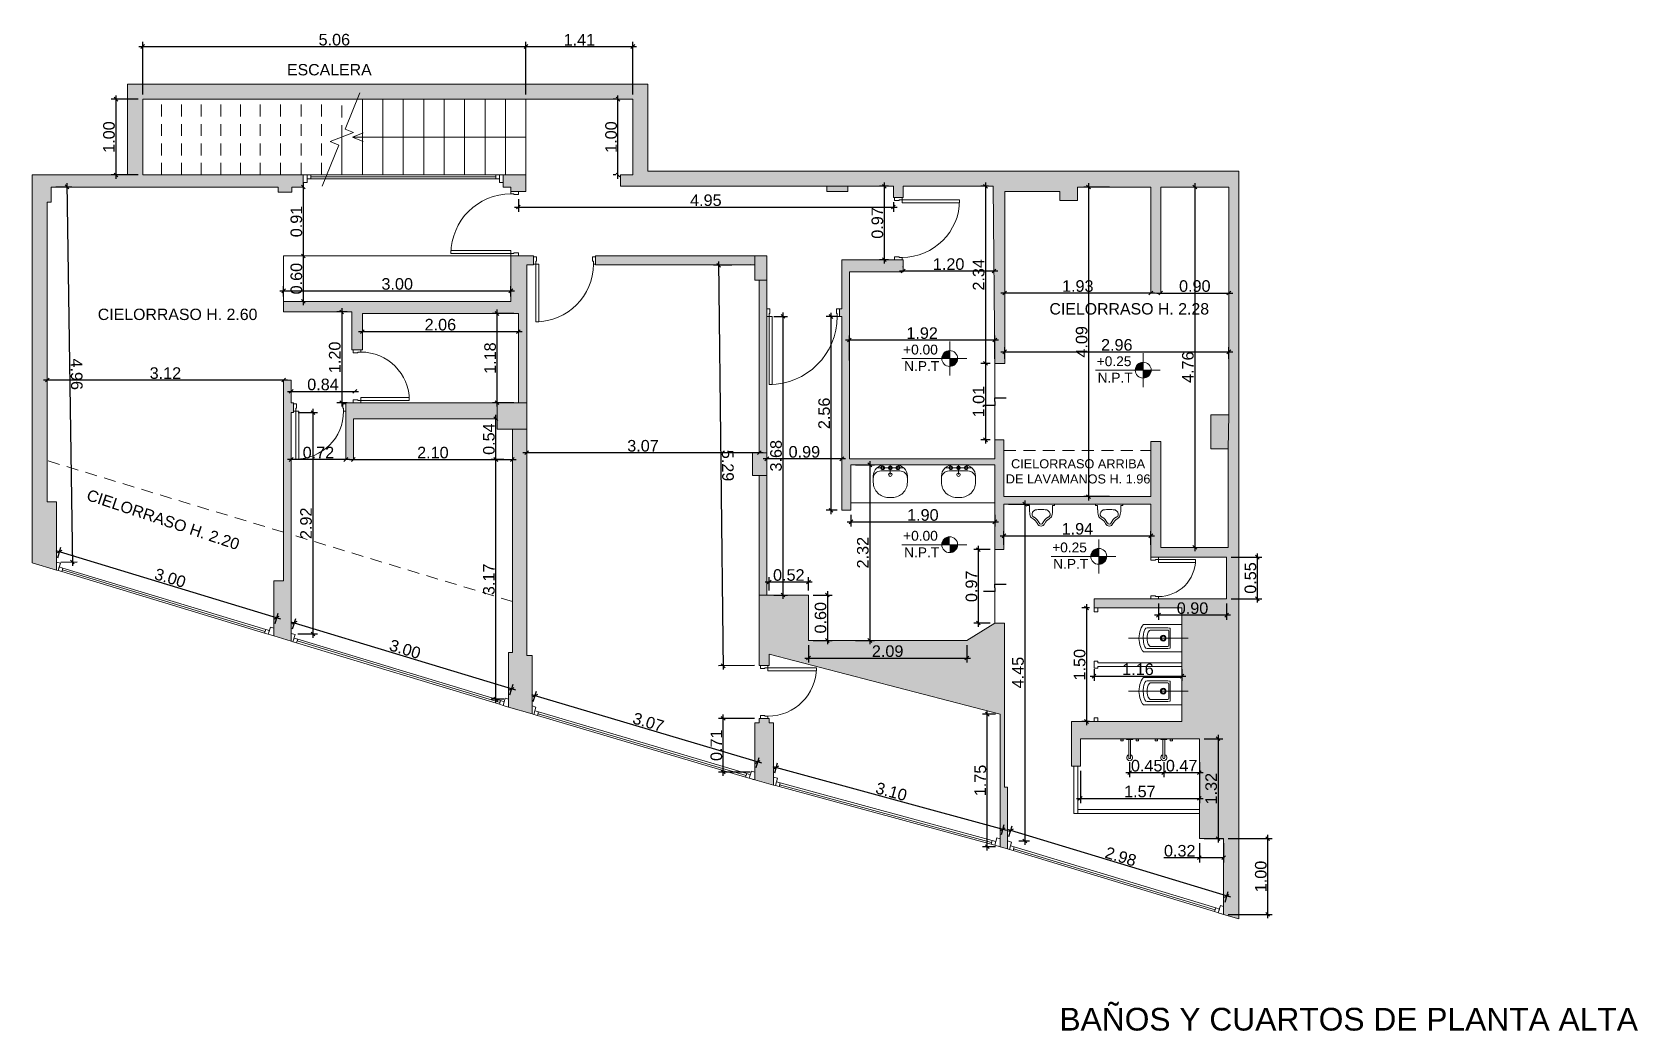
# Model space of a CAD drawing. Header units: metres. Extents: x -68 to 2267, y 0 to 1370.
# Drawn here: x 182.59 to 203.79, y 188.77 to 201.96 of the extents above; entities that cross this region are included whole.
import ezdxf

# ---------------------------------------------------------------- set-up
doc = ezdxf.new("R2010")
doc.units = ezdxf.units.M
doc.set_wipeout_variables(frame=1)
doc.linetypes.add('HIDDEN2', pattern=[4.7625, 3.175, -1.5875])
doc.linetypes.add('STYLE_15', pattern=[0.23622, 0.15748, -0.07874])
for name, color, linetype, lineweight in [('00- Contornos', 250, 'Continuous', 9), ('00-Textos cotas y niveles', 5, 'Continuous', 5), ('2', 7, 'Continuous', 20), ('A-Proyecciones linea trazo', 253, 'STYLE_15', 9), ('A-Vista 2', 253, 'Continuous', 9), ('ARQ-Niveles', 251, 'Continuous', 9), ('Ducha', 7, 'Continuous', 5)]:
    doc.layers.add(name, color=color, linetype=linetype, lineweight=lineweight)
for name, color, linetype, lineweight, true_color in [('A-Corte 1', 7, 'Continuous', 15, 0x000000), ('A-Mobiliario', 7, 'Continuous', 9, 0x000000), ('A-Vista 1', 7, 'Continuous', 9, 0x000000)]:
    doc.layers.add(name, color=color, linetype=linetype, lineweight=lineweight, true_color=true_color)
doc.styles.add('Arial', font='arial.ttf')
doc.styles.get("Standard").update_dxf_attribs({"font": 'arial.ttf'})
doc.dimstyles.new('Diagonal_-_2_mm_Arial_azul', dxfattribs={"dimscale": 0.3048, "dimtxt": 0.153039, "dimasz": 0.492126, "dimexe": 0.061516, "dimexo": 0.061516, "dimgap": 0.012303, "dimtad": 1, "dimrnd": 0.01, "dimzin": 0, "dimdsep": 46, "dimtxsty": 'Arial', "dimblk1": 'OBLIQUE', "dimblk2": 'OBLIQUE', "dimsah": 1, "dimcen": 0.09, "dimdle": 0.061516, "dimazin": 0, "dimtfac": 1, "dimtdec": 4, "dimtix": 1, "dimtmove": 0, "dimatfit": 3, "dimfxl": 1, "dimtvp": 1, "dimtolj": 1, "dimtzin": 0, "dimarcsym": 2})
pattern_1 = [(0, (-0.22, -0.1004), (0, 6.985), [5.08, -1.905]), (90, (-0.22, -0.1004), (-6.985, 4e-16), [5.08, -1.905])]
pattern_2 = [(0, (-0.22, -0.1), (0, 6.985), [5.08, -1.905]), (90, (-0.22, -0.1), (-6.985, 4e-16), [5.08, -1.905])]

msp = doc.modelspace()

# ---------------------------------------------------------------- texts
at = {"attachment_point": 1}
for s, width, insert, char_height in [('CIELORRASO H. 2.28', 7.14881, (196.025, 198.384), 0.15), ('\\pxqc;CIELORRASO ARRIBA \\PDE LAVAMANOS H. 1.96', 1.95892, (195.424, 196.322), 0.12), ('BAÑOS Y CUARTOS DE PLANTA ALTA', 9.11061, (196.157, 189.075), 0.3)]:
    msp.add_mtext_dynamic_manual_height_columns(s, width=width, gutter_width=12.5, heights=[0], dxfattribs=dict(at, insert=insert, char_height=char_height))
at = {"insert": (183.348, 195.929), "char_height": 0.15, "attachment_point": 1, "rotation": 341.5787}
msp.add_mtext_dynamic_manual_height_columns('CIELORRASO H. 2.20', width=7.14881, gutter_width=12.5, heights=[0], dxfattribs=at)
at = {"layer": 'A-Corte 1', "insert": (185.959, 201.543), "char_height": 0.15, "attachment_point": 1}
msp.add_mtext_dynamic_manual_height_columns('ESCALERA', width=7.14881, gutter_width=12.5, heights=[0], dxfattribs=at)
at = {"layer": 'ARQ-Niveles', "style": 'Arial'}
for s, p in [('+0.00', (194.093, 197.706)), ('N.P.T', (194.106, 197.488)), ('+0.25', (196.649, 197.552)), ('N.P.T', (196.661, 197.335)), ('+0.00', (194.093, 195.246)), ('N.P.T', (194.106, 195.028)), ('+0.25', (196.061, 195.092)), ('N.P.T', (196.074, 194.875))]:
    msp.add_text(s, height=0.1297, dxfattribs=at).set_placement(p)

# ---------------------------------------------------------------- blocks, each defined once
blk = doc.blocks.new('*U31')
at = {"layer": 'A-Vista 1'}
for p, q in [((5404.978, -4912.77), (5405.028, -4912.77)), ((5404.978, -4912.77), (5404.978, -4915.21)), ((5405.003, -4912.77), (5405.003, -4915.21)), ((5405.028, -4912.77), (5405.028, -4915.21)), ((5404.978, -4915.21), (5405.028, -4915.21))]:
    blk.add_line(p, q, dxfattribs=at)
for points in [[(5404.929, -4912.67), (5405.028, -4912.67), (5405.028, -4912.72), (5404.929, -4912.72)], [(5404.978, -4912.72), (5405.028, -4912.72), (5405.028, -4912.77), (5404.978, -4912.77)], [(5404.929, -4915.31), (5405.028, -4915.31), (5405.028, -4915.26), (5404.929, -4915.26)], [(5404.978, -4915.26), (5405.028, -4915.26), (5405.028, -4915.21), (5404.978, -4915.21)]]:
    blk.add_lwpolyline(points, close=True, dxfattribs=at)
blk = doc.blocks.new('*U34')
at = {"layer": '2'}
h = blk.add_hatch(dxfattribs=at)
h.set_pattern_fill('ANGLE', color=256)
h.set_pattern_definition(pattern_1)
h.paths.add_polyline_path([(0.885, 2.109), (1.051, 2.109), (1.051, 1.962), (0.885, 1.962)])
blk.add_wipeout([(0, 0.05), (0.85, 0.05), (0.85, -0.03), (0, -0.03)]).dxf.layer = 'A-Vista 1'
at = {"layer": 'A-Vista 1'}
for points in [[(0.03, 0.05), (0, 0.05), (0, -0.05), (0.04, -0.05), (0.04, 0.01), (0.03, 0.01)], [(0.82, 0.05), (0.85, 0.05), (0.85, -0.05), (0.81, -0.05), (0.81, 0.01), (0.82, 0.01)]]:
    blk.add_lwpolyline(points, close=True, dxfattribs=at)
for points in [[(0, 0.05), (0, -0.025)], [(0.85, 0.05), (0.85, -0.025)]]:
    blk.add_lwpolyline(points, dxfattribs=at)
at = {"layer": 'A-Vista 1', "linetype": 'HIDDEN2', "lineweight": 0}
blk.add_arc((0.03, 0.05), 0.79, 0, 90, dxfattribs=at)
blk.add_wipeout([(0.07, 0.05), (0.07, 0.84), (0.03, 0.84), (0.03, 0.05)]).dxf.layer = 'A-Vista 1'
at = {"layer": 'A-Vista 1'}
blk.add_lwpolyline([(0.07, 0.05), (0.07, 0.84), (0.03, 0.84), (0.03, 0.05)], close=True, dxfattribs=at)
blk = doc.blocks.new('*U35')
at = {"layer": '2'}
h = blk.add_hatch(dxfattribs=at)
h.set_pattern_fill('ANGLE', color=256)
h.set_pattern_definition(pattern_2)
h.paths.add_polyline_path([(0.885, 2.109), (1.051, 2.109), (1.051, 1.962), (0.885, 1.962)])
blk.add_wipeout([(0, -0.05), (0.7, -0.05), (0.7, 0.03), (0, 0.03)]).dxf.layer = 'A-Vista 1'
at = {"layer": 'A-Vista 1'}
for points in [[(0.03, -0.05), (0, -0.05), (0, 0.05), (0.04, 0.05), (0.04, -0.01), (0.03, -0.01)], [(0.67, -0.05), (0.7, -0.05), (0.7, 0.05), (0.66, 0.05), (0.66, -0.01), (0.67, -0.01)]]:
    blk.add_lwpolyline(points, close=True, dxfattribs=at)
for points in [[(0, -0.05), (0, 0.025)], [(0.7, -0.05), (0.7, 0.025)]]:
    blk.add_lwpolyline(points, dxfattribs=at)
at = {"layer": 'A-Vista 1', "linetype": 'HIDDEN2', "lineweight": 0}
blk.add_arc((0.03, -0.05), 0.64, 270, 0, dxfattribs=at)
blk.add_wipeout([(0.07, -0.05), (0.07, -0.69), (0.03, -0.69), (0.03, -0.05)]).dxf.layer = 'A-Vista 1'
at = {"layer": 'A-Vista 1'}
blk.add_lwpolyline([(0.07, -0.05), (0.07, -0.69), (0.03, -0.69), (0.03, -0.05)], close=True, dxfattribs=at)
blk = doc.blocks.new('*U36')
at = {"layer": '2'}
h = blk.add_hatch(dxfattribs=at)
h.set_pattern_fill('ANGLE', color=256)
h.set_pattern_definition(pattern_2)
h.paths.add_polyline_path([(0.885, 2.109), (1.051, 2.109), (1.051, 1.962), (0.885, 1.962)])
blk.add_wipeout([(0, -0.05), (0.691, -0.05), (0.691, 0.03), (0, 0.03)]).dxf.layer = 'A-Vista 1'
at = {"layer": 'A-Vista 1'}
for points in [[(0.03, -0.05), (0, -0.05), (0, 0.05), (0.04, 0.05), (0.04, -0.01), (0.03, -0.01)], [(0.661, -0.05), (0.691, -0.05), (0.691, 0.05), (0.651, 0.05), (0.651, -0.01), (0.661, -0.01)]]:
    blk.add_lwpolyline(points, close=True, dxfattribs=at)
for points in [[(0, -0.05), (0, 0.025)], [(0.691, -0.05), (0.691, 0.025)]]:
    blk.add_lwpolyline(points, dxfattribs=at)
at = {"layer": 'A-Vista 1', "linetype": 'HIDDEN2', "lineweight": 0}
blk.add_arc((0.03, -0.05), 0.631, 270, 0, dxfattribs=at)
blk.add_wipeout([(0.07, -0.05), (0.07, -0.681), (0.03, -0.681), (0.03, -0.05)]).dxf.layer = 'A-Vista 1'
at = {"layer": 'A-Vista 1'}
blk.add_lwpolyline([(0.07, -0.05), (0.07, -0.681), (0.03, -0.681), (0.03, -0.05)], close=True, dxfattribs=at)
blk = doc.blocks.new('*U37')
at = {"layer": '2'}
h = blk.add_hatch(dxfattribs=at)
h.set_pattern_fill('ANGLE', color=256)
h.set_pattern_definition(pattern_2)
h.paths.add_polyline_path([(0.885, 2.109), (1.051, 2.109), (1.051, 1.962), (0.885, 1.962)])
blk.add_wipeout([(0, -0.05), (0.82, -0.05), (0.82, 0.03), (0, 0.03)]).dxf.layer = 'A-Vista 1'
at = {"layer": 'A-Vista 1'}
for points in [[(0.03, -0.05), (0, -0.05), (0, 0.05), (0.04, 0.05), (0.04, -0.01), (0.03, -0.01)], [(0.79, -0.05), (0.82, -0.05), (0.82, 0.05), (0.78, 0.05), (0.78, -0.01), (0.79, -0.01)]]:
    blk.add_lwpolyline(points, close=True, dxfattribs=at)
for points in [[(0, -0.05), (0, 0.025)], [(0.82, -0.05), (0.82, 0.025)]]:
    blk.add_lwpolyline(points, dxfattribs=at)
at = {"layer": 'A-Vista 1', "linetype": 'HIDDEN2', "lineweight": 0}
blk.add_arc((0.03, -0.05), 0.76, 270, 0, dxfattribs=at)
blk.add_wipeout([(0.07, -0.05), (0.07, -0.81), (0.03, -0.81), (0.03, -0.05)]).dxf.layer = 'A-Vista 1'
at = {"layer": 'A-Vista 1'}
blk.add_lwpolyline([(0.07, -0.05), (0.07, -0.81), (0.03, -0.81), (0.03, -0.05)], close=True, dxfattribs=at)
blk = doc.blocks.new('*U38')
at = {"layer": '2'}
h = blk.add_hatch(dxfattribs=at)
h.set_pattern_fill('ANGLE', color=256)
h.set_pattern_definition(pattern_2)
h.paths.add_polyline_path([(0.885, 2.109), (1.051, 2.109), (1.051, 1.962), (0.885, 1.962)])
blk.add_wipeout([(0, -0.05), (0.96, -0.05), (0.96, 0.03), (0, 0.03)]).dxf.layer = 'A-Vista 1'
at = {"layer": 'A-Vista 1'}
for points in [[(0.03, -0.05), (0, -0.05), (0, 0.05), (0.04, 0.05), (0.04, -0.01), (0.03, -0.01)], [(0.93, -0.05), (0.96, -0.05), (0.96, 0.05), (0.92, 0.05), (0.92, -0.01), (0.93, -0.01)]]:
    blk.add_lwpolyline(points, close=True, dxfattribs=at)
for points in [[(0, -0.05), (0, 0.025)], [(0.96, -0.05), (0.96, 0.025)]]:
    blk.add_lwpolyline(points, dxfattribs=at)
at = {"layer": 'A-Vista 1', "linetype": 'HIDDEN2', "lineweight": 0}
blk.add_arc((0.03, -0.05), 0.9, 270, 0, dxfattribs=at)
blk.add_wipeout([(0.07, -0.05), (0.07, -0.95), (0.03, -0.95), (0.03, -0.05)]).dxf.layer = 'A-Vista 1'
at = {"layer": 'A-Vista 1'}
blk.add_lwpolyline([(0.07, -0.05), (0.07, -0.95), (0.03, -0.95), (0.03, -0.05)], close=True, dxfattribs=at)
blk = doc.blocks.new('*U39')
at = {"layer": '2'}
h = blk.add_hatch(dxfattribs=at)
h.set_pattern_fill('ANGLE', color=256)
h.set_pattern_definition([(0, (-1.04, -0.1), (0, 6.985), [5.08, -1.905]), (90, (-1.04, -0.1), (-6.985, 4e-16), [5.08, -1.905])])
h.paths.add_polyline_path([(0.065, 2.109), (0.231, 2.109), (0.231, 1.962), (0.065, 1.962)])
blk.add_wipeout([(0, -0.05), (-0.82, -0.05), (-0.82, 0.03), (0, 0.03)]).dxf.layer = 'A-Vista 1'
at = {"layer": 'A-Vista 1'}
for points in [[(-0.79, -0.05), (-0.82, -0.05), (-0.82, 0.05), (-0.78, 0.05), (-0.78, -0.01), (-0.79, -0.01)], [(-0.03, -0.05), (0, -0.05), (0, 0.05), (-0.04, 0.05), (-0.04, -0.01), (-0.03, -0.01)]]:
    blk.add_lwpolyline(points, close=True, dxfattribs=at)
for points in [[(-0.82, -0.05), (-0.82, 0.025)], [(0, -0.05), (0, 0.025)]]:
    blk.add_lwpolyline(points, dxfattribs=at)
at = {"layer": 'A-Vista 1', "linetype": 'HIDDEN2', "lineweight": 0}
blk.add_arc((-0.03, -0.05), 0.76, 180, 270, dxfattribs=at)
blk.add_wipeout([(-0.07, -0.05), (-0.07, -0.81), (-0.03, -0.81), (-0.03, -0.05)]).dxf.layer = 'A-Vista 1'
at = {"layer": 'A-Vista 1'}
blk.add_lwpolyline([(-0.07, -0.05), (-0.07, -0.81), (-0.03, -0.81), (-0.03, -0.05)], close=True, dxfattribs=at)
blk = doc.blocks.new('*U40')
at = {"layer": '2'}
h = blk.add_hatch(dxfattribs=at)
h.set_pattern_fill('ANGLE', color=256)
h.set_pattern_definition(pattern_1)
h.paths.add_polyline_path([(0.885, 2.109), (1.051, 2.109), (1.051, 1.962), (0.885, 1.962)])
blk.add_wipeout([(0, 0.05), (0.55, 0.05), (0.55, -0.03), (0, -0.03)]).dxf.layer = 'A-Vista 1'
at = {"layer": 'A-Vista 1'}
for points in [[(0.03, 0.05), (0, 0.05), (0, -0.05), (0.04, -0.05), (0.04, 0.01), (0.03, 0.01)], [(0.52, 0.05), (0.55, 0.05), (0.55, -0.05), (0.51, -0.05), (0.51, 0.01), (0.52, 0.01)]]:
    blk.add_lwpolyline(points, close=True, dxfattribs=at)
for points in [[(0, 0.05), (0, -0.025)], [(0.55, 0.05), (0.55, -0.025)]]:
    blk.add_lwpolyline(points, dxfattribs=at)
at = {"layer": 'A-Vista 1', "linetype": 'HIDDEN2', "lineweight": 0}
blk.add_arc((0.03, 0.05), 0.49, 0, 90, dxfattribs=at)
blk.add_wipeout([(0.07, 0.05), (0.07, 0.54), (0.03, 0.54), (0.03, 0.05)]).dxf.layer = 'A-Vista 1'
at = {"layer": 'A-Vista 1'}
blk.add_lwpolyline([(0.07, 0.05), (0.07, 0.54), (0.03, 0.54), (0.03, 0.05)], close=True, dxfattribs=at)
blk = doc.blocks.new('*U41')
at = {"layer": '2'}
h = blk.add_hatch(dxfattribs=at)
h.set_pattern_fill('ANGLE', color=256)
h.set_pattern_definition([(0, (-0.92, -0.1), (0, 6.985), [5.08, -1.905]), (90, (-0.92, -0.1), (-6.985, 4e-16), [5.08, -1.905])])
h.paths.add_polyline_path([(0.185, 2.109), (0.351, 2.109), (0.351, 1.962), (0.185, 1.962)])
blk.add_wipeout([(0, -0.05), (-0.7, -0.05), (-0.7, 0.03), (0, 0.03)]).dxf.layer = 'A-Vista 1'
at = {"layer": 'A-Vista 1'}
for points in [[(-0.67, -0.05), (-0.7, -0.05), (-0.7, 0.05), (-0.66, 0.05), (-0.66, -0.01), (-0.67, -0.01)], [(-0.03, -0.05), (0, -0.05), (0, 0.05), (-0.04, 0.05), (-0.04, -0.01), (-0.03, -0.01)]]:
    blk.add_lwpolyline(points, close=True, dxfattribs=at)
for points in [[(-0.7, -0.05), (-0.7, 0.025)], [(0, -0.05), (0, 0.025)]]:
    blk.add_lwpolyline(points, dxfattribs=at)
at = {"layer": 'A-Vista 1', "linetype": 'HIDDEN2', "lineweight": 0}
blk.add_arc((-0.03, -0.05), 0.64, 180, 270, dxfattribs=at)
blk.add_wipeout([(-0.07, -0.05), (-0.07, -0.69), (-0.03, -0.69), (-0.03, -0.05)]).dxf.layer = 'A-Vista 1'
at = {"layer": 'A-Vista 1'}
blk.add_lwpolyline([(-0.07, -0.05), (-0.07, -0.69), (-0.03, -0.69), (-0.03, -0.05)], close=True, dxfattribs=at)
blk = doc.blocks.new('*U10')
at = {"layer": 'A-Mobiliario'}
blk.add_line((2076.031, 756.503, 0), (2076.031, 755.716, 0), dxfattribs=at)
at = {"layer": 'A-Mobiliario', "elevation": 0}
for points in [[(2076.035, 756.422), (2076.036, 756.422), (2075.852, 756.422), (2075.851, 756.422), (2075.851, 756.421), (2075.85, 756.421), (2075.85, 756.42), (2075.849, 756.419), (2075.849, 756.419), (2075.849, 756.354), (2075.849, 756.086)], [(2076.213, 756.354), (2076.213, 756.419), (2076.213, 756.419), (2076.213, 756.42), (2076.212, 756.421), (2076.212, 756.421), (2076.211, 756.422), (2076.21, 756.422), (2076.036, 756.422)], [(2075.849, 756.086), (2075.849, 755.95), (2075.85, 755.935), (2075.85, 755.923), (2075.85, 755.919), (2075.851, 755.916), (2075.852, 755.913), (2075.855, 755.91), (2075.861, 755.904), (2075.867, 755.9), (2075.871, 755.898), (2075.894, 755.885), (2075.919, 755.874), (2075.945, 755.866), (2075.972, 755.86), (2075.999, 755.856), (2076.035, 755.855), (2076.036, 755.855), (2076.063, 755.856), (2076.09, 755.86), (2076.117, 755.866), (2076.143, 755.874), (2076.168, 755.885), (2076.192, 755.898), (2076.195, 755.9), (2076.202, 755.904), (2076.208, 755.91), (2076.21, 755.913), (2076.211, 755.916), (2076.212, 755.919), (2076.212, 755.923), (2076.212, 755.935), (2076.213, 755.95), (2076.213, 756.088), (2076.213, 756.354)], [(2075.895, 756.088), (2075.895, 756.237), (2075.897, 756.263), (2075.902, 756.266), (2075.913, 756.268), (2076.016, 756.268), (2076.149, 756.268), (2076.161, 756.266), (2076.165, 756.263), (2076.167, 756.237), (2076.167, 756.088), (2076.167, 755.964), (2076.162, 755.946), (2076.146, 755.932), (2076.112, 755.918), (2076.082, 755.913), (2076.016, 755.91), (2075.98, 755.913), (2075.95, 755.918), (2075.916, 755.932), (2075.9, 755.946), (2075.895, 755.964), (2075.895, 756.091)], [(2076.036, 756.268), (2076.035, 756.268)], [(2076.036, 756.249), (2076.035, 756.249)], [(2076.035, 755.963), (2076.036, 755.963)], [(2076.035, 755.91), (2076.036, 755.91)]]:
    blk.add_lwpolyline(points, dxfattribs=at)
blk.add_lwpolyline([(2075.937, 756.249), (2076.016, 756.249), (2076.125, 756.249), (2076.136, 756.245), (2076.14, 756.235), (2076.14, 756.088), (2076.14, 756.004), (2076.132, 755.992), (2076.111, 755.978), (2076.083, 755.966), (2076.052, 755.963), (2076.016, 755.963), (2076.01, 755.963), (2075.979, 755.966), (2075.951, 755.978), (2075.93, 755.992), (2075.923, 756.004), (2075.923, 756.088), (2075.923, 756.235), (2075.926, 756.245)], close=True, dxfattribs=at)
at = {"layer": 'A-Mobiliario'}
for radius in [0.038, 0.027]:
    blk.add_circle((2076.031, 756.176, 0), radius, dxfattribs=at)
blk = doc.blocks.new('lavadero')
blk.add_lwpolyline([(2304.562, 1365.192), (2304.592, 1365.192, 0.414214), (2304.742, 1365.342), (2304.742, 1365.492, 0.414214), (2304.592, 1365.642), (2304.562, 1365.642)], format="xyb")
at = {"layer": 'A-Mobiliario'}
for p, q in [((2304.703, 1365.24), (2304.703, 1365.594)), ((2304.742, 1365.417), (2304.612, 1365.417))]:
    blk.add_line(p, q, dxfattribs=at)
blk.add_lwpolyline([(2304.562, 1365.192), (2304.511, 1365.192, -0.414214), (2304.311, 1365.392), (2304.311, 1365.442, -0.414214), (2304.511, 1365.642), (2304.562, 1365.642, -0.414214), (2304.662, 1365.542), (2304.662, 1365.292, -0.414214)], format="xyb", close=True, dxfattribs=at)
for centre, radius in [((2304.703, 1365.519), 0.025), ((2304.703, 1365.519), 0.0192), ((2304.612, 1365.417), 0.0225), ((2304.703, 1365.417), 0.025), ((2304.703, 1365.315), 0.025), ((2304.703, 1365.417), 0.0192), ((2304.703, 1365.315), 0.0192)]:
    blk.add_circle(centre, radius, dxfattribs=at)
blk = doc.blocks.new('_Oblique')
at = {"color": 0, "linetype": 'ByBlock', "lineweight": -2}
blk.add_line((-0.5, -0.5), (0.5, 0.5), dxfattribs=at)
blk = doc.blocks.new('*D200')
at = {"layer": '00-Textos cotas y niveles', "color": 0, "lineweight": -2, "transparency": 16777216}
for p, q in [((182.908, 195.116), (185.874, 194.216)), ((182.932, 195.021), (182.974, 195.16)), ((185.802, 194.151), (185.844, 194.29))]:
    blk.add_line(p, q, dxfattribs=at)
at = {"layer": 'Defpoints', "color": 0, "transparency": 16777216}
for p in [(182.914, 194.963), (185.826, 194.231), (185.784, 194.092)]:
    blk.add_point(p, dxfattribs=at)
at = {"layer": '00-Textos cotas y niveles', "color": 0, "lineweight": -2, "transparency": 16777216, "xscale": 0.05, "yscale": 0.05, "zscale": 0.05}
for p, rotation in [((182.956, 195.101), 163.131716010537), ((185.826, 194.231), 343.131716010537)]:
    blk.add_blockref('_Oblique', p, dxfattribs=dict(at, rotation=rotation))
at = {"layer": '00-Textos cotas y niveles', "color": 0, "transparency": 16777216, "insert": (184.417, 194.753), "char_height": 0.153, "attachment_point": 5, "rotation": 343.1317, "style": 'Arial'}
blk.add_mtext('\\A1;3.00', dxfattribs=at)
blk = doc.blocks.new('*D201')
at = {"layer": '00-Textos cotas y niveles', "color": 0, "lineweight": -2, "transparency": 16777216}
for p, q in [((186.032, 194.08), (186.074, 194.22)), ((186.008, 194.176), (188.975, 193.278)), ((188.903, 193.211), (188.945, 193.351))]:
    blk.add_line(p, q, dxfattribs=at)
at = {"layer": 'Defpoints', "color": 0, "transparency": 16777216}
for p in [(186.014, 194.021), (188.885, 193.152), (188.927, 193.292)]:
    blk.add_point(p, dxfattribs=at)
at = {"layer": '00-Textos cotas y niveles', "color": 0, "lineweight": -2, "transparency": 16777216, "xscale": 0.05, "yscale": 0.05, "zscale": 0.05}
for p, rotation in [((186.056, 194.161), 163.1596550862295), ((188.927, 193.292), 343.1596550862295)]:
    blk.add_blockref('_Oblique', p, dxfattribs=dict(at, rotation=rotation))
at = {"layer": '00-Textos cotas y niveles', "color": 0, "transparency": 16777216, "insert": (187.518, 193.813), "char_height": 0.153, "attachment_point": 5, "rotation": 343.1597, "style": 'Arial'}
blk.add_mtext('\\A1;3.00', dxfattribs=at)
blk = doc.blocks.new('*D202')
at = {"layer": '00-Textos cotas y niveles', "color": 0, "lineweight": -2, "transparency": 16777216}
for p, q in [((189.186, 193.213), (192.222, 192.311)), ((189.211, 193.122), (189.252, 193.258)), ((192.151, 192.249), (192.192, 192.384))]:
    blk.add_line(p, q, dxfattribs=at)
at = {"layer": 'Defpoints', "color": 0, "transparency": 16777216}
for p in [(189.194, 193.063), (192.174, 192.325), (192.134, 192.19)]:
    blk.add_point(p, dxfattribs=at)
at = {"layer": '00-Textos cotas y niveles', "color": 0, "lineweight": -2, "transparency": 16777216, "xscale": 0.05, "yscale": 0.05, "zscale": 0.05}
for p, rotation in [((189.234, 193.199), 163.4600373516185), ((192.174, 192.325), 343.4600373516184)]:
    blk.add_blockref('_Oblique', p, dxfattribs=dict(at, rotation=rotation))
at = {"layer": '00-Textos cotas y niveles', "color": 0, "transparency": 16777216, "insert": (190.73, 192.849), "char_height": 0.153, "attachment_point": 5, "rotation": 343.46, "style": 'Arial'}
blk.add_mtext('\\A1;3.07', dxfattribs=at)
blk = doc.blocks.new('*D203')
at = {"layer": '00-Textos cotas y niveles', "color": 0, "lineweight": -2, "transparency": 16777216}
for p, q in [((192.4, 192.181), (192.435, 192.31)), ((192.371, 192.263), (195.458, 191.423)), ((195.391, 191.367), (195.426, 191.495))]:
    blk.add_line(p, q, dxfattribs=at)
at = {"layer": 'Defpoints', "color": 0, "transparency": 16777216}
for p in [(192.384, 192.122), (195.41, 191.436), (195.375, 191.308)]:
    blk.add_point(p, dxfattribs=at)
at = {"layer": '00-Textos cotas y niveles', "color": 0, "lineweight": -2, "transparency": 16777216, "xscale": 0.05, "yscale": 0.05, "zscale": 0.05}
for p, rotation in [((192.419, 192.25), 164.7735420923802), ((195.41, 191.436), 344.7735420923802)]:
    blk.add_blockref('_Oblique', p, dxfattribs=dict(at, rotation=rotation))
at = {"layer": '00-Textos cotas y niveles', "color": 0, "transparency": 16777216, "insert": (193.938, 191.931), "char_height": 0.153, "attachment_point": 5, "rotation": 344.7735, "style": 'Arial'}
blk.add_mtext('\\A1;3.10', dxfattribs=at)
blk = doc.blocks.new('*D204')
at = {"layer": '00-Textos cotas y niveles', "color": 0, "lineweight": -2, "transparency": 16777216}
for p, q in [((195.491, 191.338), (195.533, 191.478)), ((195.467, 191.434), (198.415, 190.54)), ((198.343, 190.473), (198.385, 190.613))]:
    blk.add_line(p, q, dxfattribs=at)
at = {"layer": 'Defpoints', "color": 0, "transparency": 16777216}
for p in [(195.473, 191.279), (198.325, 190.414), (198.367, 190.554)]:
    blk.add_point(p, dxfattribs=at)
at = {"layer": '00-Textos cotas y niveles', "color": 0, "lineweight": -2, "transparency": 16777216, "xscale": 0.05, "yscale": 0.05, "zscale": 0.05}
for p, rotation in [((195.515, 191.419), 163.1317359091327), ((198.367, 190.554), 343.1317359091327)]:
    blk.add_blockref('_Oblique', p, dxfattribs=dict(at, rotation=rotation))
at = {"layer": '00-Textos cotas y niveles', "color": 0, "transparency": 16777216, "insert": (196.967, 191.073), "char_height": 0.153, "attachment_point": 5, "rotation": 343.1317, "style": 'Arial'}
blk.add_mtext('\\A1;2.98', dxfattribs=at)
blk = doc.blocks.new('*D205')
at = {"layer": '00-Textos cotas y niveles', "color": 0, "lineweight": -2, "transparency": 16777216}
for p, q in [((182.905, 199.919), (183.117, 199.922)), ((183.054, 199.971), (183.126, 194.916)), ((182.975, 194.963), (183.187, 194.966))]:
    blk.add_line(p, q, dxfattribs=at)
at = {"layer": 'Defpoints', "color": 0, "transparency": 16777216}
for p in [(182.844, 199.918), (182.914, 194.963), (183.125, 194.966)]:
    blk.add_point(p, dxfattribs=at)
at = {"layer": '00-Textos cotas y niveles', "color": 0, "lineweight": -2, "transparency": 16777216, "xscale": 0.05, "yscale": 0.05, "zscale": 0.05}
for p, rotation in [((183.055, 199.921), 90.80925289498464), ((183.125, 194.966), 270.8092528949847)]:
    blk.add_blockref('_Oblique', p, dxfattribs=dict(at, rotation=rotation))
at = {"layer": '00-Textos cotas y niveles', "color": 0, "transparency": 16777216, "insert": (183.181, 197.445), "char_height": 0.153, "attachment_point": 5, "rotation": 270.8093, "style": 'Arial'}
blk.add_mtext('\\A1;4.96', dxfattribs=at)
blk = doc.blocks.new('*D206')
at = {"layer": '00-Textos cotas y niveles', "color": 0, "lineweight": -2, "transparency": 16777216}
for p, q in [((185.864, 198.546), (188.964, 198.546)), ((185.914, 198.47), (185.914, 198.608)), ((188.914, 198.47), (188.914, 198.608))]:
    blk.add_line(p, q, dxfattribs=at)
at = {"layer": 'Defpoints', "color": 0, "transparency": 16777216}
for p in [(188.914, 198.546), (185.914, 198.408), (188.914, 198.408)]:
    blk.add_point(p, dxfattribs=at)
at = {"layer": '00-Textos cotas y niveles', "color": 0, "lineweight": -2, "transparency": 16777216, "xscale": 0.05, "yscale": 0.05, "zscale": 0.05, "rotation": 180}
blk.add_blockref('_Oblique', (185.914, 198.546), dxfattribs=at)
at = {"layer": '00-Textos cotas y niveles', "color": 0, "lineweight": -2, "transparency": 16777216, "xscale": 0.05, "yscale": 0.05, "zscale": 0.05}
blk.add_blockref('_Oblique', (188.914, 198.546), dxfattribs=at)
at = {"layer": '00-Textos cotas y niveles', "color": 0, "transparency": 16777216, "insert": (187.414, 198.637), "char_height": 0.153, "attachment_point": 5, "style": 'Arial'}
blk.add_mtext('\\A1;3.00', dxfattribs=at)
blk = doc.blocks.new('*D207')
at = {"layer": '00-Textos cotas y niveles', "color": 0, "lineweight": -2, "transparency": 16777216}
blk.add_line((186.174, 199.968), (186.174, 198.958), dxfattribs=at)
at = {"layer": 'Defpoints', "color": 0, "transparency": 16777216}
for p in [(186.174, 199.918), (186.174, 199.008), (186.174, 199.008)]:
    blk.add_point(p, dxfattribs=at)
at = {"layer": '00-Textos cotas y niveles', "color": 0, "lineweight": -2, "transparency": 16777216, "xscale": 0.05, "yscale": 0.05, "zscale": 0.05}
for p, rotation in [((186.174, 199.918), 90), ((186.174, 199.008), 270)]:
    blk.add_blockref('_Oblique', p, dxfattribs=dict(at, rotation=rotation))
at = {"layer": '00-Textos cotas y niveles', "color": 0, "transparency": 16777216, "insert": (186.083, 199.463), "char_height": 0.153, "attachment_point": 5, "rotation": 90, "style": 'Arial'}
blk.add_mtext('\\A1;0.91', dxfattribs=at)
blk = doc.blocks.new('*D208')
at = {"layer": '00-Textos cotas y niveles', "color": 0, "lineweight": -2, "transparency": 16777216}
blk.add_line((186.174, 199.058), (186.174, 198.358), dxfattribs=at)
at = {"layer": 'Defpoints', "color": 0, "transparency": 16777216}
for p in [(186.174, 199.008), (186.174, 198.408), (186.174, 198.408)]:
    blk.add_point(p, dxfattribs=at)
at = {"layer": '00-Textos cotas y niveles', "color": 0, "lineweight": -2, "transparency": 16777216, "xscale": 0.05, "yscale": 0.05, "zscale": 0.05}
for p, rotation in [((186.174, 199.008), 90), ((186.174, 198.408), 270)]:
    blk.add_blockref('_Oblique', p, dxfattribs=dict(at, rotation=rotation))
at = {"layer": '00-Textos cotas y niveles', "color": 0, "transparency": 16777216, "insert": (186.083, 198.708), "char_height": 0.153, "attachment_point": 5, "rotation": 90, "style": 'Arial'}
blk.add_mtext('\\A1;0.60', dxfattribs=at)
blk = doc.blocks.new('*D209')
at = {"layer": '00-Textos cotas y niveles', "color": 0, "lineweight": -2, "transparency": 16777216}
blk.add_line((186.904, 198.008), (189.064, 198.008), dxfattribs=at)
at = {"layer": 'Defpoints', "color": 0, "transparency": 16777216}
for p in [(186.954, 198.008), (189.014, 198.008), (189.014, 198.008)]:
    blk.add_point(p, dxfattribs=at)
at = {"layer": '00-Textos cotas y niveles', "color": 0, "lineweight": -2, "transparency": 16777216, "xscale": 0.05, "yscale": 0.05, "zscale": 0.05, "rotation": 180}
blk.add_blockref('_Oblique', (186.954, 198.008), dxfattribs=at)
at = {"layer": '00-Textos cotas y niveles', "color": 0, "lineweight": -2, "transparency": 16777216, "xscale": 0.05, "yscale": 0.05, "zscale": 0.05}
blk.add_blockref('_Oblique', (189.014, 198.008), dxfattribs=at)
at = {"layer": '00-Textos cotas y niveles', "color": 0, "transparency": 16777216, "insert": (187.984, 198.099), "char_height": 0.153, "attachment_point": 5, "style": 'Arial'}
blk.add_mtext('\\A1;2.06', dxfattribs=at)
blk = doc.blocks.new('*D210')
at = {"layer": '00-Textos cotas y niveles', "color": 0, "lineweight": -2, "transparency": 16777216}
for p, q in [((188.952, 198.248), (188.67, 198.248)), ((188.731, 198.298), (188.731, 197.018)), ((188.952, 197.068), (188.67, 197.068))]:
    blk.add_line(p, q, dxfattribs=at)
at = {"layer": 'Defpoints', "color": 0, "transparency": 16777216}
for p in [(189.014, 198.248), (188.731, 197.068), (189.014, 197.068)]:
    blk.add_point(p, dxfattribs=at)
at = {"layer": '00-Textos cotas y niveles', "color": 0, "lineweight": -2, "transparency": 16777216, "xscale": 0.05, "yscale": 0.05, "zscale": 0.05}
for p, rotation in [((188.731, 198.248), 90), ((188.731, 197.068), 270)]:
    blk.add_blockref('_Oblique', p, dxfattribs=dict(at, rotation=rotation))
at = {"layer": '00-Textos cotas y niveles', "color": 0, "transparency": 16777216, "insert": (188.641, 197.658), "char_height": 0.153, "attachment_point": 5, "rotation": 90, "style": 'Arial'}
blk.add_mtext('\\A1;1.18', dxfattribs=at)
blk = doc.blocks.new('*D211')
at = {"layer": '00-Textos cotas y niveles', "color": 0, "lineweight": -2, "transparency": 16777216}
blk.add_line((186.785, 196.318), (188.985, 196.318), dxfattribs=at)
at = {"layer": 'Defpoints', "color": 0, "transparency": 16777216}
for p in [(186.835, 196.318), (188.935, 196.318), (188.935, 196.318)]:
    blk.add_point(p, dxfattribs=at)
at = {"layer": '00-Textos cotas y niveles', "color": 0, "lineweight": -2, "transparency": 16777216, "xscale": 0.05, "yscale": 0.05, "zscale": 0.05, "rotation": 180}
blk.add_blockref('_Oblique', (186.835, 196.318), dxfattribs=at)
at = {"layer": '00-Textos cotas y niveles', "color": 0, "lineweight": -2, "transparency": 16777216, "xscale": 0.05, "yscale": 0.05, "zscale": 0.05}
blk.add_blockref('_Oblique', (188.935, 196.318), dxfattribs=at)
at = {"layer": '00-Textos cotas y niveles', "color": 0, "transparency": 16777216, "insert": (187.885, 196.409), "char_height": 0.153, "attachment_point": 5, "style": 'Arial'}
blk.add_mtext('\\A1;2.10', dxfattribs=at)
blk = doc.blocks.new('*D212')
at = {"layer": '00-Textos cotas y niveles', "color": 0, "lineweight": -2, "transparency": 16777216}
for p, q in [((188.823, 196.318), (188.654, 196.318)), ((188.716, 193.102), (188.716, 196.368)), ((188.823, 193.152), (188.654, 193.152))]:
    blk.add_line(p, q, dxfattribs=at)
at = {"layer": 'Defpoints', "color": 0, "transparency": 16777216}
for p in [(188.716, 196.318), (188.885, 196.318), (188.885, 193.152)]:
    blk.add_point(p, dxfattribs=at)
at = {"layer": '00-Textos cotas y niveles', "color": 0, "lineweight": -2, "transparency": 16777216, "xscale": 0.05, "yscale": 0.05, "zscale": 0.05}
for p, rotation in [((188.716, 196.318), 90), ((188.716, 193.152), 270)]:
    blk.add_blockref('_Oblique', p, dxfattribs=dict(at, rotation=rotation))
at = {"layer": '00-Textos cotas y niveles', "color": 0, "transparency": 16777216, "insert": (188.625, 194.735), "char_height": 0.153, "attachment_point": 5, "rotation": 90, "style": 'Arial'}
blk.add_mtext('\\A1;3.17', dxfattribs=at)
blk = doc.blocks.new('*D213')
at = {"layer": '00-Textos cotas y niveles', "color": 0, "lineweight": -2, "transparency": 16777216}
for p, q in [((186.301, 196.988), (186.301, 193.964)), ((186.105, 196.938), (186.363, 196.938)), ((186.102, 194.014), (186.363, 194.014))]:
    blk.add_line(p, q, dxfattribs=at)
at = {"layer": 'Defpoints', "color": 0, "transparency": 16777216}
for p in [(186.044, 196.938), (186.04, 194.014), (186.301, 194.014)]:
    blk.add_point(p, dxfattribs=at)
at = {"layer": '00-Textos cotas y niveles', "color": 0, "lineweight": -2, "transparency": 16777216, "xscale": 0.05, "yscale": 0.05, "zscale": 0.05}
for p, rotation in [((186.301, 196.938), 90), ((186.301, 194.014), 270)]:
    blk.add_blockref('_Oblique', p, dxfattribs=dict(at, rotation=rotation))
at = {"layer": '00-Textos cotas y niveles', "color": 0, "transparency": 16777216, "insert": (186.211, 195.476), "char_height": 0.153, "attachment_point": 5, "rotation": 90, "style": 'Arial'}
blk.add_mtext('\\A1;2.92', dxfattribs=at)
blk = doc.blocks.new('*D214')
at = {"layer": '00-Textos cotas y niveles', "color": 0, "lineweight": -2, "transparency": 16777216}
blk.add_line((186.785, 196.318), (185.964, 196.318), dxfattribs=at)
at = {"layer": 'Defpoints', "color": 0, "transparency": 16777216}
for p in [(186.014, 196.318), (186.014, 196.318), (186.735, 196.318)]:
    blk.add_point(p, dxfattribs=at)
at = {"layer": '00-Textos cotas y niveles', "color": 0, "lineweight": -2, "transparency": 16777216, "xscale": 0.05, "yscale": 0.05, "zscale": 0.05, "rotation": 180}
blk.add_blockref('_Oblique', (186.014, 196.318), dxfattribs=at)
at = {"layer": '00-Textos cotas y niveles', "color": 0, "lineweight": -2, "transparency": 16777216, "xscale": 0.05, "yscale": 0.05, "zscale": 0.05}
blk.add_blockref('_Oblique', (186.735, 196.318), dxfattribs=at)
at = {"layer": '00-Textos cotas y niveles', "color": 0, "transparency": 16777216, "insert": (186.374, 196.409), "char_height": 0.153, "attachment_point": 5, "style": 'Arial'}
blk.add_mtext('\\A1;0.72', dxfattribs=at)
blk = doc.blocks.new('*D215')
at = {"layer": '00-Textos cotas y niveles', "color": 0, "lineweight": -2, "transparency": 16777216}
blk.add_line((188.716, 196.268), (188.716, 196.908), dxfattribs=at)
at = {"layer": 'Defpoints', "color": 0, "transparency": 16777216}
for p in [(188.716, 196.858), (188.716, 196.858), (188.716, 196.318)]:
    blk.add_point(p, dxfattribs=at)
at = {"layer": '00-Textos cotas y niveles', "color": 0, "lineweight": -2, "transparency": 16777216, "xscale": 0.05, "yscale": 0.05, "zscale": 0.05}
for p, rotation in [((188.716, 196.858), 90), ((188.716, 196.318), 270)]:
    blk.add_blockref('_Oblique', p, dxfattribs=dict(at, rotation=rotation))
at = {"layer": '00-Textos cotas y niveles', "color": 0, "transparency": 16777216, "insert": (188.625, 196.588), "char_height": 0.153, "attachment_point": 5, "rotation": 90, "style": 'Arial'}
blk.add_mtext('\\A1;0.54', dxfattribs=at)
blk = doc.blocks.new('*D216')
at = {"layer": '00-Textos cotas y niveles', "color": 0, "lineweight": -2, "transparency": 16777216}
for p, q in [((186.752, 198.268), (186.619, 198.268)), ((186.681, 198.318), (186.681, 197.018)), ((186.752, 197.068), (186.619, 197.068))]:
    blk.add_line(p, q, dxfattribs=at)
at = {"layer": 'Defpoints', "color": 0, "transparency": 16777216}
for p in [(186.814, 198.268), (186.681, 197.068), (186.814, 197.068)]:
    blk.add_point(p, dxfattribs=at)
at = {"layer": '00-Textos cotas y niveles', "color": 0, "lineweight": -2, "transparency": 16777216, "xscale": 0.05, "yscale": 0.05, "zscale": 0.05}
for p, rotation in [((186.681, 198.268), 90), ((186.681, 197.068), 270)]:
    blk.add_blockref('_Oblique', p, dxfattribs=dict(at, rotation=rotation))
at = {"layer": '00-Textos cotas y niveles', "color": 0, "transparency": 16777216, "insert": (186.59, 197.668), "char_height": 0.153, "attachment_point": 5, "rotation": 90, "style": 'Arial'}
blk.add_mtext('\\A1;1.20', dxfattribs=at)
blk = doc.blocks.new('*D217')
at = {"layer": '00-Textos cotas y niveles', "color": 0, "lineweight": -2, "transparency": 16777216}
blk.add_line((185.964, 197.218), (186.904, 197.218), dxfattribs=at)
at = {"layer": 'Defpoints', "color": 0, "transparency": 16777216}
for p in [(186.014, 197.218), (186.854, 197.218), (186.854, 197.218)]:
    blk.add_point(p, dxfattribs=at)
at = {"layer": '00-Textos cotas y niveles', "color": 0, "lineweight": -2, "transparency": 16777216, "xscale": 0.05, "yscale": 0.05, "zscale": 0.05, "rotation": 180}
blk.add_blockref('_Oblique', (186.014, 197.218), dxfattribs=at)
at = {"layer": '00-Textos cotas y niveles', "color": 0, "lineweight": -2, "transparency": 16777216, "xscale": 0.05, "yscale": 0.05, "zscale": 0.05}
blk.add_blockref('_Oblique', (186.854, 197.218), dxfattribs=at)
at = {"layer": '00-Textos cotas y niveles', "color": 0, "transparency": 16777216, "insert": (186.434, 197.309), "char_height": 0.153, "attachment_point": 5, "style": 'Arial'}
blk.add_mtext('\\A1;0.84', dxfattribs=at)
blk = doc.blocks.new('*D218')
at = {"layer": '00-Textos cotas y niveles', "color": 0, "lineweight": -2, "transparency": 16777216}
blk.add_line((185.964, 197.368), (182.744, 197.368), dxfattribs=at)
at = {"layer": 'Defpoints', "color": 0, "transparency": 16777216}
for p in [(182.794, 197.368), (182.794, 197.368), (185.914, 197.368)]:
    blk.add_point(p, dxfattribs=at)
at = {"layer": '00-Textos cotas y niveles', "color": 0, "lineweight": -2, "transparency": 16777216, "xscale": 0.05, "yscale": 0.05, "zscale": 0.05, "rotation": 180}
blk.add_blockref('_Oblique', (182.794, 197.368), dxfattribs=at)
at = {"layer": '00-Textos cotas y niveles', "color": 0, "lineweight": -2, "transparency": 16777216, "xscale": 0.05, "yscale": 0.05, "zscale": 0.05}
blk.add_blockref('_Oblique', (185.914, 197.368), dxfattribs=at)
at = {"layer": '00-Textos cotas y niveles', "color": 0, "transparency": 16777216, "insert": (184.354, 197.459), "char_height": 0.153, "attachment_point": 5, "style": 'Arial'}
blk.add_mtext('\\A1;3.12', dxfattribs=at)
blk = doc.blocks.new('*D219')
at = {"layer": '00-Textos cotas y niveles', "color": 0, "lineweight": -2, "transparency": 16777216}
blk.add_line((192.244, 196.408), (189.074, 196.408), dxfattribs=at)
at = {"layer": 'Defpoints', "color": 0, "transparency": 16777216}
for p in [(189.124, 196.408), (189.124, 196.408), (192.194, 196.408)]:
    blk.add_point(p, dxfattribs=at)
at = {"layer": '00-Textos cotas y niveles', "color": 0, "lineweight": -2, "transparency": 16777216, "xscale": 0.05, "yscale": 0.05, "zscale": 0.05, "rotation": 180}
blk.add_blockref('_Oblique', (189.124, 196.408), dxfattribs=at)
at = {"layer": '00-Textos cotas y niveles', "color": 0, "lineweight": -2, "transparency": 16777216, "xscale": 0.05, "yscale": 0.05, "zscale": 0.05}
blk.add_blockref('_Oblique', (192.194, 196.408), dxfattribs=at)
at = {"layer": '00-Textos cotas y niveles', "color": 0, "transparency": 16777216, "insert": (190.659, 196.499), "char_height": 0.153, "attachment_point": 5, "style": 'Arial'}
blk.add_mtext('\\A1;3.07', dxfattribs=at)
blk = doc.blocks.new('*D220')
at = {"layer": '00-Textos cotas y niveles', "color": 0, "lineweight": -2, "transparency": 16777216}
for p, q in [((192.072, 198.888), (191.596, 198.882)), ((191.657, 198.933), (191.718, 193.543)), ((192.132, 193.598), (191.656, 193.592))]:
    blk.add_line(p, q, dxfattribs=at)
at = {"layer": 'Defpoints', "color": 0, "transparency": 16777216}
for p in [(192.134, 198.888), (191.718, 193.593), (192.194, 193.598)]:
    blk.add_point(p, dxfattribs=at)
at = {"layer": '00-Textos cotas y niveles', "color": 0, "lineweight": -2, "transparency": 16777216, "xscale": 0.05, "yscale": 0.05, "zscale": 0.05}
for p, rotation in [((191.658, 198.883), 90.6498297479149), ((191.718, 193.593), 270.6498297479149)]:
    blk.add_blockref('_Oblique', p, dxfattribs=dict(at, rotation=rotation))
at = {"layer": '00-Textos cotas y niveles', "color": 0, "transparency": 16777216, "insert": (191.778, 196.239), "char_height": 0.153, "attachment_point": 5, "rotation": 270.6498, "style": 'Arial'}
blk.add_mtext('\\A1;5.29', dxfattribs=at)
blk = doc.blocks.new('*D221')
at = {"layer": '00-Textos cotas y niveles', "color": 0, "lineweight": -2, "transparency": 16777216}
for p, q in [((191.718, 192.14), (191.718, 192.948)), ((192.132, 192.898), (191.657, 192.898)), ((192.072, 192.19), (191.657, 192.19))]:
    blk.add_line(p, q, dxfattribs=at)
at = {"layer": 'Defpoints', "color": 0, "transparency": 16777216}
for p in [(191.718, 192.898), (192.194, 192.898), (192.134, 192.19)]:
    blk.add_point(p, dxfattribs=at)
at = {"layer": '00-Textos cotas y niveles', "color": 0, "lineweight": -2, "transparency": 16777216, "xscale": 0.05, "yscale": 0.05, "zscale": 0.05}
for p, rotation in [((191.718, 192.898), 90), ((191.718, 192.19), 270)]:
    blk.add_blockref('_Oblique', p, dxfattribs=dict(at, rotation=rotation))
at = {"layer": '00-Textos cotas y niveles', "color": 0, "transparency": 16777216, "insert": (191.628, 192.544), "char_height": 0.153, "attachment_point": 5, "rotation": 90, "style": 'Arial'}
blk.add_mtext('\\A1;0.71', dxfattribs=at)
blk = doc.blocks.new('*D222')
at = {"layer": '00-Textos cotas y niveles', "color": 0, "lineweight": -2, "transparency": 16777216}
for p, q in [((195.314, 192.954), (195.142, 192.954)), ((195.204, 191.154), (195.204, 193.004)), ((195.314, 191.204), (195.142, 191.204))]:
    blk.add_line(p, q, dxfattribs=at)
at = {"layer": 'Defpoints', "color": 0, "transparency": 16777216}
for p in [(195.204, 192.954), (195.375, 192.954), (195.375, 191.204)]:
    blk.add_point(p, dxfattribs=at)
at = {"layer": '00-Textos cotas y niveles', "color": 0, "lineweight": -2, "transparency": 16777216, "xscale": 0.05, "yscale": 0.05, "zscale": 0.05}
for p, rotation in [((195.204, 192.954), 90), ((195.204, 191.204), 270)]:
    blk.add_blockref('_Oblique', p, dxfattribs=dict(at, rotation=rotation))
at = {"layer": '00-Textos cotas y niveles', "color": 0, "transparency": 16777216, "insert": (195.113, 192.079), "char_height": 0.153, "attachment_point": 5, "rotation": 90, "style": 'Arial'}
blk.add_mtext('\\A1;1.75', dxfattribs=at)
blk = doc.blocks.new('*D223')
at = {"layer": '00-Textos cotas y niveles', "color": 0, "lineweight": -2, "transparency": 16777216}
for p, q in [((193.902, 199.928), (193.783, 199.928)), ((193.844, 199.978), (193.844, 198.908)), ((193.902, 198.958), (193.783, 198.958))]:
    blk.add_line(p, q, dxfattribs=at)
at = {"layer": 'Defpoints', "color": 0, "transparency": 16777216}
for p in [(193.964, 199.928), (193.844, 198.958), (193.964, 198.958)]:
    blk.add_point(p, dxfattribs=at)
at = {"layer": '00-Textos cotas y niveles', "color": 0, "lineweight": -2, "transparency": 16777216, "xscale": 0.05, "yscale": 0.05, "zscale": 0.05}
for p, rotation in [((193.844, 199.928), 90), ((193.844, 198.958), 270)]:
    blk.add_blockref('_Oblique', p, dxfattribs=dict(at, rotation=rotation))
at = {"layer": '00-Textos cotas y niveles', "color": 0, "transparency": 16777216, "insert": (193.754, 199.443), "char_height": 0.153, "attachment_point": 5, "rotation": 90, "style": 'Arial'}
blk.add_mtext('\\A1;0.97', dxfattribs=at)
blk = doc.blocks.new('*D224')
at = {"layer": '00-Textos cotas y niveles', "color": 0, "lineweight": -2, "transparency": 16777216}
for p, q in [((190.302, 201.078), (190.267, 201.078)), ((190.328, 200.028), (190.328, 201.128)), ((190.302, 200.078), (190.267, 200.078))]:
    blk.add_line(p, q, dxfattribs=at)
at = {"layer": 'Defpoints', "color": 0, "transparency": 16777216}
for p in [(190.328, 201.078), (190.364, 201.078), (190.364, 200.078)]:
    blk.add_point(p, dxfattribs=at)
at = {"layer": '00-Textos cotas y niveles', "color": 0, "lineweight": -2, "transparency": 16777216, "xscale": 0.05, "yscale": 0.05, "zscale": 0.05}
for p, rotation in [((190.328, 201.078), 90), ((190.328, 200.078), 270)]:
    blk.add_blockref('_Oblique', p, dxfattribs=dict(at, rotation=rotation))
at = {"layer": '00-Textos cotas y niveles', "color": 0, "transparency": 16777216, "insert": (190.238, 200.578), "char_height": 0.153, "attachment_point": 5, "rotation": 90, "style": 'Arial'}
blk.add_mtext('\\A1;1.00', dxfattribs=at)
blk = doc.blocks.new('*D225')
at = {"layer": '00-Textos cotas y niveles', "color": 0, "lineweight": -2, "transparency": 16777216}
for p, q in [((189.014, 199.757), (189.014, 199.591)), ((193.964, 199.717), (193.964, 199.591)), ((188.964, 199.653), (194.014, 199.653))]:
    blk.add_line(p, q, dxfattribs=at)
at = {"layer": 'Defpoints', "color": 0, "transparency": 16777216}
for p in [(189.014, 199.818), (193.964, 199.778), (193.964, 199.653)]:
    blk.add_point(p, dxfattribs=at)
at = {"layer": '00-Textos cotas y niveles', "color": 0, "lineweight": -2, "transparency": 16777216, "xscale": 0.05, "yscale": 0.05, "zscale": 0.05, "rotation": 180}
blk.add_blockref('_Oblique', (189.014, 199.653), dxfattribs=at)
at = {"layer": '00-Textos cotas y niveles', "color": 0, "lineweight": -2, "transparency": 16777216, "xscale": 0.05, "yscale": 0.05, "zscale": 0.05}
blk.add_blockref('_Oblique', (193.964, 199.653), dxfattribs=at)
at = {"layer": '00-Textos cotas y niveles', "color": 0, "transparency": 16777216, "insert": (191.489, 199.743), "char_height": 0.153, "attachment_point": 5, "style": 'Arial'}
blk.add_mtext('\\A1;4.95', dxfattribs=at)
blk = doc.blocks.new('*D226')
at = {"layer": '00-Textos cotas y niveles', "color": 0, "lineweight": -2, "transparency": 16777216}
for p, q in [((194.094, 198.86), (194.094, 198.87)), ((194.044, 198.809), (195.343, 198.809))]:
    blk.add_line(p, q, dxfattribs=at)
at = {"layer": 'Defpoints', "color": 0, "transparency": 16777216}
for p in [(194.094, 198.798), (195.293, 198.809), (195.293, 198.809)]:
    blk.add_point(p, dxfattribs=at)
at = {"layer": '00-Textos cotas y niveles', "color": 0, "lineweight": -2, "transparency": 16777216, "xscale": 0.05, "yscale": 0.05, "zscale": 0.05, "rotation": 180}
blk.add_blockref('_Oblique', (194.094, 198.809), dxfattribs=at)
at = {"layer": '00-Textos cotas y niveles', "color": 0, "lineweight": -2, "transparency": 16777216, "xscale": 0.05, "yscale": 0.05, "zscale": 0.05}
blk.add_blockref('_Oblique', (195.293, 198.809), dxfattribs=at)
at = {"layer": '00-Textos cotas y niveles', "color": 0, "transparency": 16777216, "insert": (194.694, 198.899), "char_height": 0.153, "attachment_point": 5, "style": 'Arial'}
blk.add_mtext('\\A1;1.20', dxfattribs=at)
blk = doc.blocks.new('*D227')
at = {"layer": '00-Textos cotas y niveles', "color": 0, "lineweight": -2, "transparency": 16777216}
for p, q in [((195.354, 197.896), (193.334, 197.896)), ((193.384, 197.625), (193.384, 197.958)), ((195.304, 197.65), (195.304, 197.958))]:
    blk.add_line(p, q, dxfattribs=at)
at = {"layer": 'Defpoints', "color": 0, "transparency": 16777216}
for p in [(193.384, 197.896), (195.304, 197.588), (193.384, 197.563)]:
    blk.add_point(p, dxfattribs=at)
at = {"layer": '00-Textos cotas y niveles', "color": 0, "lineweight": -2, "transparency": 16777216, "xscale": 0.05, "yscale": 0.05, "zscale": 0.05, "rotation": 180}
blk.add_blockref('_Oblique', (193.384, 197.896), dxfattribs=at)
at = {"layer": '00-Textos cotas y niveles', "color": 0, "lineweight": -2, "transparency": 16777216, "xscale": 0.05, "yscale": 0.05, "zscale": 0.05}
blk.add_blockref('_Oblique', (195.304, 197.896), dxfattribs=at)
at = {"layer": '00-Textos cotas y niveles', "color": 0, "transparency": 16777216, "insert": (194.344, 197.987), "char_height": 0.153, "attachment_point": 5, "style": 'Arial'}
blk.add_mtext('\\A1;1.92', dxfattribs=at)
blk = doc.blocks.new('*D228')
at = {"layer": '00-Textos cotas y niveles', "color": 0, "lineweight": -2, "transparency": 16777216}
for p, q in [((195.222, 199.928), (195.12, 199.928)), ((195.181, 199.978), (195.181, 197.538)), ((195.232, 197.588), (195.12, 197.588))]:
    blk.add_line(p, q, dxfattribs=at)
at = {"layer": 'Defpoints', "color": 0, "transparency": 16777216}
for p in [(195.284, 199.928), (195.181, 197.588), (195.293, 197.588)]:
    blk.add_point(p, dxfattribs=at)
at = {"layer": '00-Textos cotas y niveles', "color": 0, "lineweight": -2, "transparency": 16777216, "xscale": 0.05, "yscale": 0.05, "zscale": 0.05}
for p, rotation in [((195.181, 199.928), 90), ((195.181, 197.588), 270)]:
    blk.add_blockref('_Oblique', p, dxfattribs=dict(at, rotation=rotation))
at = {"layer": '00-Textos cotas y niveles', "color": 0, "transparency": 16777216, "insert": (195.091, 198.758), "char_height": 0.153, "attachment_point": 5, "rotation": 90, "style": 'Arial'}
blk.add_mtext('\\A1;2.34', dxfattribs=at)
blk = doc.blocks.new('*D229')
at = {"layer": '00-Textos cotas y niveles', "color": 0, "lineweight": -2, "transparency": 16777216}
for p, q in [((195.242, 197.588), (195.12, 197.588)), ((195.181, 197.638), (195.181, 196.528)), ((195.242, 196.578), (195.12, 196.578))]:
    blk.add_line(p, q, dxfattribs=at)
at = {"layer": 'Defpoints', "color": 0, "transparency": 16777216}
for p in [(195.304, 197.588), (195.181, 196.578), (195.304, 196.578)]:
    blk.add_point(p, dxfattribs=at)
at = {"layer": '00-Textos cotas y niveles', "color": 0, "lineweight": -2, "transparency": 16777216, "xscale": 0.05, "yscale": 0.05, "zscale": 0.05}
for p, rotation in [((195.181, 197.588), 90), ((195.181, 196.578), 270)]:
    blk.add_blockref('_Oblique', p, dxfattribs=dict(at, rotation=rotation))
at = {"layer": '00-Textos cotas y niveles', "color": 0, "transparency": 16777216, "insert": (195.091, 197.083), "char_height": 0.153, "attachment_point": 5, "rotation": 90, "style": 'Arial'}
blk.add_mtext('\\A1;1.01', dxfattribs=at)
blk = doc.blocks.new('*D230')
at = {"layer": '00-Textos cotas y niveles', "color": 0, "lineweight": -2, "transparency": 16777216}
blk.add_line((197.414, 198.518), (195.384, 198.518), dxfattribs=at)
at = {"layer": 'Defpoints', "color": 0, "transparency": 16777216}
for p in [(195.434, 198.518), (195.434, 198.518), (197.364, 198.518)]:
    blk.add_point(p, dxfattribs=at)
at = {"layer": '00-Textos cotas y niveles', "color": 0, "lineweight": -2, "transparency": 16777216, "xscale": 0.05, "yscale": 0.05, "zscale": 0.05, "rotation": 180}
blk.add_blockref('_Oblique', (195.434, 198.518), dxfattribs=at)
at = {"layer": '00-Textos cotas y niveles', "color": 0, "lineweight": -2, "transparency": 16777216, "xscale": 0.05, "yscale": 0.05, "zscale": 0.05}
blk.add_blockref('_Oblique', (197.364, 198.518), dxfattribs=at)
at = {"layer": '00-Textos cotas y niveles', "color": 0, "transparency": 16777216, "insert": (196.399, 198.609), "char_height": 0.153, "attachment_point": 5, "style": 'Arial'}
blk.add_mtext('\\A1;1.93', dxfattribs=at)
blk = doc.blocks.new('*D231')
at = {"layer": '00-Textos cotas y niveles', "color": 0, "lineweight": -2, "transparency": 16777216}
for p, q in [((195.434, 197.65), (195.434, 197.803)), ((198.394, 197.65), (198.394, 197.803)), ((195.384, 197.741), (198.444, 197.741))]:
    blk.add_line(p, q, dxfattribs=at)
at = {"layer": 'Defpoints', "color": 0, "transparency": 16777216}
for p in [(195.434, 197.588), (198.394, 197.741), (198.394, 197.588)]:
    blk.add_point(p, dxfattribs=at)
at = {"layer": '00-Textos cotas y niveles', "color": 0, "lineweight": -2, "transparency": 16777216, "xscale": 0.05, "yscale": 0.05, "zscale": 0.05, "rotation": 180}
blk.add_blockref('_Oblique', (195.434, 197.741), dxfattribs=at)
at = {"layer": '00-Textos cotas y niveles', "color": 0, "lineweight": -2, "transparency": 16777216, "xscale": 0.05, "yscale": 0.05, "zscale": 0.05}
blk.add_blockref('_Oblique', (198.394, 197.741), dxfattribs=at)
at = {"layer": '00-Textos cotas y niveles', "color": 0, "transparency": 16777216, "insert": (196.914, 197.832), "char_height": 0.153, "attachment_point": 5, "style": 'Arial'}
blk.add_mtext('\\A1;2.96', dxfattribs=at)
blk = doc.blocks.new('*D232')
at = {"layer": '00-Textos cotas y niveles', "color": 0, "lineweight": -2, "transparency": 16777216}
for p, q in [((196.817, 199.918), (196.48, 199.918)), ((196.541, 199.968), (196.541, 195.778)), ((196.817, 195.828), (196.48, 195.828))]:
    blk.add_line(p, q, dxfattribs=at)
at = {"layer": 'Defpoints', "color": 0, "transparency": 16777216}
for p in [(196.879, 199.918), (196.541, 195.828), (196.879, 195.828)]:
    blk.add_point(p, dxfattribs=at)
at = {"layer": '00-Textos cotas y niveles', "color": 0, "lineweight": -2, "transparency": 16777216, "xscale": 0.05, "yscale": 0.05, "zscale": 0.05}
for p, rotation in [((196.541, 199.918), 90), ((196.541, 195.828), 270)]:
    blk.add_blockref('_Oblique', p, dxfattribs=dict(at, rotation=rotation))
at = {"layer": '00-Textos cotas y niveles', "color": 0, "transparency": 16777216, "insert": (196.451, 197.873), "char_height": 0.153, "attachment_point": 5, "rotation": 90, "style": 'Arial'}
blk.add_mtext('\\A1;4.09', dxfattribs=at)
blk = doc.blocks.new('*D233')
at = {"layer": '00-Textos cotas y niveles', "color": 0, "lineweight": -2, "transparency": 16777216}
blk.add_line((197.944, 199.968), (197.944, 195.108), dxfattribs=at)
at = {"layer": 'Defpoints', "color": 0, "transparency": 16777216}
for p in [(197.944, 199.918), (197.944, 195.158), (197.944, 195.158)]:
    blk.add_point(p, dxfattribs=at)
at = {"layer": '00-Textos cotas y niveles', "color": 0, "lineweight": -2, "transparency": 16777216, "xscale": 0.05, "yscale": 0.05, "zscale": 0.05}
for p, rotation in [((197.944, 199.918), 90), ((197.944, 195.158), 270)]:
    blk.add_blockref('_Oblique', p, dxfattribs=dict(at, rotation=rotation))
at = {"layer": '00-Textos cotas y niveles', "color": 0, "transparency": 16777216, "insert": (197.853, 197.538), "char_height": 0.153, "attachment_point": 5, "rotation": 90, "style": 'Arial'}
blk.add_mtext('\\A1;4.76', dxfattribs=at)
blk = doc.blocks.new('*D234')
at = {"layer": '00-Textos cotas y niveles', "color": 0, "lineweight": -2, "transparency": 16777216}
blk.add_line((197.444, 198.518), (198.444, 198.518), dxfattribs=at)
at = {"layer": 'Defpoints', "color": 0, "transparency": 16777216}
for p in [(197.494, 198.518), (198.394, 198.518), (198.394, 198.518)]:
    blk.add_point(p, dxfattribs=at)
at = {"layer": '00-Textos cotas y niveles', "color": 0, "lineweight": -2, "transparency": 16777216, "xscale": 0.05, "yscale": 0.05, "zscale": 0.05, "rotation": 180}
blk.add_blockref('_Oblique', (197.494, 198.518), dxfattribs=at)
at = {"layer": '00-Textos cotas y niveles', "color": 0, "lineweight": -2, "transparency": 16777216, "xscale": 0.05, "yscale": 0.05, "zscale": 0.05}
blk.add_blockref('_Oblique', (198.394, 198.518), dxfattribs=at)
at = {"layer": '00-Textos cotas y niveles', "color": 0, "transparency": 16777216, "insert": (197.944, 198.609), "char_height": 0.153, "attachment_point": 5, "style": 'Arial'}
blk.add_mtext('\\A1;0.90', dxfattribs=at)
blk = doc.blocks.new('*D235')
at = {"layer": '00-Textos cotas y niveles', "color": 0, "lineweight": -2, "transparency": 16777216}
blk.add_line((193.334, 196.328), (192.244, 196.328), dxfattribs=at)
at = {"layer": 'Defpoints', "color": 0, "transparency": 16777216}
for p in [(192.294, 196.328), (192.294, 196.328), (193.284, 196.328)]:
    blk.add_point(p, dxfattribs=at)
at = {"layer": '00-Textos cotas y niveles', "color": 0, "lineweight": -2, "transparency": 16777216, "xscale": 0.05, "yscale": 0.05, "zscale": 0.05, "rotation": 180}
blk.add_blockref('_Oblique', (192.294, 196.328), dxfattribs=at)
at = {"layer": '00-Textos cotas y niveles', "color": 0, "lineweight": -2, "transparency": 16777216, "xscale": 0.05, "yscale": 0.05, "zscale": 0.05}
blk.add_blockref('_Oblique', (193.284, 196.328), dxfattribs=at)
at = {"layer": '00-Textos cotas y niveles', "color": 0, "transparency": 16777216, "insert": (192.789, 196.419), "char_height": 0.153, "attachment_point": 5, "style": 'Arial'}
blk.add_mtext('\\A1;0.99', dxfattribs=at)
blk = doc.blocks.new('*D236')
at = {"layer": '00-Textos cotas y niveles', "color": 0, "lineweight": -2, "transparency": 16777216}
for p, q in [((193.141, 198.258), (193.141, 195.598)), ((193.222, 198.208), (193.079, 198.208)), ((193.222, 195.648), (193.079, 195.648))]:
    blk.add_line(p, q, dxfattribs=at)
at = {"layer": 'Defpoints', "color": 0, "transparency": 16777216}
for p in [(193.284, 198.208), (193.141, 195.648), (193.284, 195.648)]:
    blk.add_point(p, dxfattribs=at)
at = {"layer": '00-Textos cotas y niveles', "color": 0, "lineweight": -2, "transparency": 16777216, "xscale": 0.05, "yscale": 0.05, "zscale": 0.05}
for p, rotation in [((193.141, 198.208), 90), ((193.141, 195.648), 270)]:
    blk.add_blockref('_Oblique', p, dxfattribs=dict(at, rotation=rotation))
at = {"layer": '00-Textos cotas y niveles', "color": 0, "transparency": 16777216, "insert": (193.051, 196.928), "char_height": 0.153, "attachment_point": 5, "rotation": 90, "style": 'Arial'}
blk.add_mtext('\\A1;2.56', dxfattribs=at)
blk = doc.blocks.new('*D237')
at = {"layer": '00-Textos cotas y niveles', "color": 0, "lineweight": -2, "transparency": 16777216}
for p, q in [((192.507, 198.259), (192.507, 194.478)), ((192.385, 198.209), (192.568, 198.209)), ((192.385, 194.528), (192.568, 194.528))]:
    blk.add_line(p, q, dxfattribs=at)
at = {"layer": 'Defpoints', "color": 0, "transparency": 16777216}
for p in [(192.324, 198.209), (192.324, 194.528), (192.507, 194.528)]:
    blk.add_point(p, dxfattribs=at)
at = {"layer": '00-Textos cotas y niveles', "color": 0, "lineweight": -2, "transparency": 16777216, "xscale": 0.05, "yscale": 0.05, "zscale": 0.05}
for p, rotation in [((192.507, 198.209), 90), ((192.507, 194.528), 270)]:
    blk.add_blockref('_Oblique', p, dxfattribs=dict(at, rotation=rotation))
at = {"layer": '00-Textos cotas y niveles', "color": 0, "transparency": 16777216, "insert": (192.416, 196.368), "char_height": 0.153, "attachment_point": 5, "rotation": 90, "style": 'Arial'}
blk.add_mtext('\\A1;3.68', dxfattribs=at)
blk = doc.blocks.new('*D238')
at = {"layer": '00-Textos cotas y niveles', "color": 0, "lineweight": -2, "transparency": 16777216}
for p, q in [((192.274, 194.701), (192.894, 194.701)), ((192.324, 194.59), (192.324, 194.763)), ((192.844, 194.59), (192.844, 194.763))]:
    blk.add_line(p, q, dxfattribs=at)
at = {"layer": 'Defpoints', "color": 0, "transparency": 16777216}
for p in [(192.844, 194.701), (192.324, 194.528), (192.844, 194.528)]:
    blk.add_point(p, dxfattribs=at)
at = {"layer": '00-Textos cotas y niveles', "color": 0, "lineweight": -2, "transparency": 16777216, "xscale": 0.05, "yscale": 0.05, "zscale": 0.05, "rotation": 180}
blk.add_blockref('_Oblique', (192.324, 194.701), dxfattribs=at)
at = {"layer": '00-Textos cotas y niveles', "color": 0, "lineweight": -2, "transparency": 16777216, "xscale": 0.05, "yscale": 0.05, "zscale": 0.05}
blk.add_blockref('_Oblique', (192.844, 194.701), dxfattribs=at)
at = {"layer": '00-Textos cotas y niveles', "color": 0, "transparency": 16777216, "insert": (192.584, 194.792), "char_height": 0.153, "attachment_point": 5, "style": 'Arial'}
blk.add_mtext('\\A1;0.52', dxfattribs=at)
blk = doc.blocks.new('*D239')
at = {"layer": '00-Textos cotas y niveles', "color": 0, "lineweight": -2, "transparency": 16777216}
for p, q in [((192.905, 194.528), (193.155, 194.528)), ((193.094, 194.578), (193.094, 193.878)), ((192.905, 193.928), (193.155, 193.928))]:
    blk.add_line(p, q, dxfattribs=at)
at = {"layer": 'Defpoints', "color": 0, "transparency": 16777216}
for p in [(192.844, 194.528), (192.844, 193.928), (193.094, 193.928)]:
    blk.add_point(p, dxfattribs=at)
at = {"layer": '00-Textos cotas y niveles', "color": 0, "lineweight": -2, "transparency": 16777216, "xscale": 0.05, "yscale": 0.05, "zscale": 0.05}
for p, rotation in [((193.094, 194.528), 90), ((193.094, 193.928), 270)]:
    blk.add_blockref('_Oblique', p, dxfattribs=dict(at, rotation=rotation))
at = {"layer": '00-Textos cotas y niveles', "color": 0, "transparency": 16777216, "insert": (193.003, 194.228), "char_height": 0.153, "attachment_point": 5, "rotation": 90, "style": 'Arial'}
blk.add_mtext('\\A1;0.60', dxfattribs=at)
blk = doc.blocks.new('*D240')
at = {"layer": '00-Textos cotas y niveles', "color": 0, "lineweight": -2, "transparency": 16777216}
for p, q in [((192.844, 193.867), (192.844, 193.635)), ((194.934, 193.867), (194.934, 193.635)), ((192.794, 193.696), (194.984, 193.696))]:
    blk.add_line(p, q, dxfattribs=at)
at = {"layer": 'Defpoints', "color": 0, "transparency": 16777216}
for p in [(192.844, 193.928), (194.934, 193.928), (194.934, 193.696)]:
    blk.add_point(p, dxfattribs=at)
at = {"layer": '00-Textos cotas y niveles', "color": 0, "lineweight": -2, "transparency": 16777216, "xscale": 0.05, "yscale": 0.05, "zscale": 0.05, "rotation": 180}
blk.add_blockref('_Oblique', (192.844, 193.696), dxfattribs=at)
at = {"layer": '00-Textos cotas y niveles', "color": 0, "lineweight": -2, "transparency": 16777216, "xscale": 0.05, "yscale": 0.05, "zscale": 0.05}
blk.add_blockref('_Oblique', (194.934, 193.696), dxfattribs=at)
at = {"layer": '00-Textos cotas y niveles', "color": 0, "transparency": 16777216, "insert": (193.889, 193.786), "char_height": 0.153, "attachment_point": 5, "style": 'Arial'}
blk.add_mtext('\\A1;2.09', dxfattribs=at)
blk = doc.blocks.new('*D241')
at = {"layer": '00-Textos cotas y niveles', "color": 0, "lineweight": -2, "transparency": 16777216}
for p, q in [((193.354, 195.495), (195.354, 195.495)), ((193.404, 195.587), (193.404, 195.433)), ((195.304, 195.587), (195.304, 195.433))]:
    blk.add_line(p, q, dxfattribs=at)
at = {"layer": 'Defpoints', "color": 0, "transparency": 16777216}
for p in [(193.404, 195.648), (195.304, 195.648), (195.304, 195.495)]:
    blk.add_point(p, dxfattribs=at)
at = {"layer": '00-Textos cotas y niveles', "color": 0, "lineweight": -2, "transparency": 16777216, "xscale": 0.05, "yscale": 0.05, "zscale": 0.05, "rotation": 180}
blk.add_blockref('_Oblique', (193.404, 195.495), dxfattribs=at)
at = {"layer": '00-Textos cotas y niveles', "color": 0, "lineweight": -2, "transparency": 16777216, "xscale": 0.05, "yscale": 0.05, "zscale": 0.05}
blk.add_blockref('_Oblique', (195.304, 195.495), dxfattribs=at)
at = {"layer": '00-Textos cotas y niveles', "color": 0, "transparency": 16777216, "insert": (194.354, 195.585), "char_height": 0.153, "attachment_point": 5, "style": 'Arial'}
blk.add_mtext('\\A1;1.90', dxfattribs=at)
blk = doc.blocks.new('*D242')
at = {"layer": '00-Textos cotas y niveles', "color": 0, "lineweight": -2, "transparency": 16777216}
for p, q in [((193.465, 196.248), (193.714, 196.248)), ((193.653, 196.298), (193.653, 193.878)), ((193.465, 193.928), (193.714, 193.928))]:
    blk.add_line(p, q, dxfattribs=at)
at = {"layer": 'Defpoints', "color": 0, "transparency": 16777216}
for p in [(193.404, 196.248), (193.404, 193.928), (193.653, 193.928)]:
    blk.add_point(p, dxfattribs=at)
at = {"layer": '00-Textos cotas y niveles', "color": 0, "lineweight": -2, "transparency": 16777216, "xscale": 0.05, "yscale": 0.05, "zscale": 0.05}
for p, rotation in [((193.653, 196.248), 90), ((193.653, 193.928), 270)]:
    blk.add_blockref('_Oblique', p, dxfattribs=dict(at, rotation=rotation))
at = {"layer": '00-Textos cotas y niveles', "color": 0, "transparency": 16777216, "insert": (193.562, 195.088), "char_height": 0.153, "attachment_point": 5, "rotation": 90, "style": 'Arial'}
blk.add_mtext('\\A1;2.32', dxfattribs=at)
blk = doc.blocks.new('*D243')
at = {"layer": '00-Textos cotas y niveles', "color": 0, "lineweight": -2, "transparency": 16777216}
for p, q in [((195.242, 195.128), (195.025, 195.128)), ((195.086, 195.178), (195.086, 194.108)), ((195.242, 194.158), (195.025, 194.158))]:
    blk.add_line(p, q, dxfattribs=at)
at = {"layer": 'Defpoints', "color": 0, "transparency": 16777216}
for p in [(195.304, 195.128), (195.086, 194.158), (195.304, 194.158)]:
    blk.add_point(p, dxfattribs=at)
at = {"layer": '00-Textos cotas y niveles', "color": 0, "lineweight": -2, "transparency": 16777216, "xscale": 0.05, "yscale": 0.05, "zscale": 0.05}
for p, rotation in [((195.086, 195.128), 90), ((195.086, 194.158), 270)]:
    blk.add_blockref('_Oblique', p, dxfattribs=dict(at, rotation=rotation))
at = {"layer": '00-Textos cotas y niveles', "color": 0, "transparency": 16777216, "insert": (194.996, 194.643), "char_height": 0.153, "attachment_point": 5, "rotation": 90, "style": 'Arial'}
blk.add_mtext('\\A1;0.97', dxfattribs=at)
blk = doc.blocks.new('*D244')
at = {"layer": '00-Textos cotas y niveles', "color": 0, "lineweight": -2, "transparency": 16777216}
for p, q in [((195.485, 195.728), (195.762, 195.728)), ((195.7, 195.778), (195.7, 191.229)), ((195.623, 191.279), (195.762, 191.279))]:
    blk.add_line(p, q, dxfattribs=at)
at = {"layer": 'Defpoints', "color": 0, "transparency": 16777216}
for p in [(195.424, 195.728), (195.562, 191.279), (195.7, 191.279)]:
    blk.add_point(p, dxfattribs=at)
at = {"layer": '00-Textos cotas y niveles', "color": 0, "lineweight": -2, "transparency": 16777216, "xscale": 0.05, "yscale": 0.05, "zscale": 0.05}
for p, rotation in [((195.7, 195.728), 90), ((195.7, 191.279), 270)]:
    blk.add_blockref('_Oblique', p, dxfattribs=dict(at, rotation=rotation))
at = {"layer": '00-Textos cotas y niveles', "color": 0, "transparency": 16777216, "insert": (195.61, 193.504), "char_height": 0.153, "attachment_point": 5, "rotation": 90, "style": 'Arial'}
blk.add_mtext('\\A1;4.45', dxfattribs=at)
blk = doc.blocks.new('*D245')
at = {"layer": '00-Textos cotas y niveles', "color": 0, "lineweight": -2, "transparency": 16777216}
for p, q in [((198.769, 195.078), (198.769, 194.428)), ((198.425, 195.028), (198.831, 195.028)), ((198.425, 194.478), (198.831, 194.478))]:
    blk.add_line(p, q, dxfattribs=at)
at = {"layer": 'Defpoints', "color": 0, "transparency": 16777216}
for p in [(198.364, 195.028), (198.364, 194.478), (198.769, 194.478)]:
    blk.add_point(p, dxfattribs=at)
at = {"layer": '00-Textos cotas y niveles', "color": 0, "lineweight": -2, "transparency": 16777216, "xscale": 0.05, "yscale": 0.05, "zscale": 0.05}
for p, rotation in [((198.769, 195.028), 90), ((198.769, 194.478), 270)]:
    blk.add_blockref('_Oblique', p, dxfattribs=dict(at, rotation=rotation))
at = {"layer": '00-Textos cotas y niveles', "color": 0, "transparency": 16777216, "insert": (198.679, 194.753), "char_height": 0.153, "attachment_point": 5, "rotation": 90, "style": 'Arial'}
blk.add_mtext('\\A1;0.55', dxfattribs=at)
blk = doc.blocks.new('*D246')
at = {"layer": '00-Textos cotas y niveles', "color": 0, "lineweight": -2, "transparency": 16777216}
for p, q in [((197.464, 194.417), (197.464, 194.202)), ((198.364, 194.417), (198.364, 194.202)), ((198.414, 194.263), (197.414, 194.263))]:
    blk.add_line(p, q, dxfattribs=at)
at = {"layer": 'Defpoints', "color": 0, "transparency": 16777216}
for p in [(197.464, 194.478), (198.364, 194.478), (197.464, 194.263)]:
    blk.add_point(p, dxfattribs=at)
at = {"layer": '00-Textos cotas y niveles', "color": 0, "lineweight": -2, "transparency": 16777216, "xscale": 0.05, "yscale": 0.05, "zscale": 0.05, "rotation": 180}
blk.add_blockref('_Oblique', (197.464, 194.263), dxfattribs=at)
at = {"layer": '00-Textos cotas y niveles', "color": 0, "lineweight": -2, "transparency": 16777216, "xscale": 0.05, "yscale": 0.05, "zscale": 0.05}
blk.add_blockref('_Oblique', (198.364, 194.263), dxfattribs=at)
at = {"layer": '00-Textos cotas y niveles', "color": 0, "transparency": 16777216, "insert": (197.914, 194.354), "char_height": 0.153, "attachment_point": 5, "style": 'Arial'}
blk.add_mtext('\\A1;0.90', dxfattribs=at)
blk = doc.blocks.new('*D247')
at = {"layer": '00-Textos cotas y niveles', "color": 0, "lineweight": -2, "transparency": 16777216}
for p, q in [((196.564, 193.457), (197.824, 193.457)), ((196.614, 193.547), (196.614, 193.395)), ((197.774, 193.547), (197.774, 193.395))]:
    blk.add_line(p, q, dxfattribs=at)
at = {"layer": 'Defpoints', "color": 0, "transparency": 16777216}
for p in [(196.614, 193.608), (197.774, 193.608), (197.774, 193.457)]:
    blk.add_point(p, dxfattribs=at)
at = {"layer": '00-Textos cotas y niveles', "color": 0, "lineweight": -2, "transparency": 16777216, "xscale": 0.05, "yscale": 0.05, "zscale": 0.05, "rotation": 180}
blk.add_blockref('_Oblique', (196.614, 193.457), dxfattribs=at)
at = {"layer": '00-Textos cotas y niveles', "color": 0, "lineweight": -2, "transparency": 16777216, "xscale": 0.05, "yscale": 0.05, "zscale": 0.05}
blk.add_blockref('_Oblique', (197.774, 193.457), dxfattribs=at)
at = {"layer": '00-Textos cotas y niveles', "color": 0, "transparency": 16777216, "insert": (197.194, 193.547), "char_height": 0.153, "attachment_point": 5, "style": 'Arial'}
blk.add_mtext('\\A1;1.16', dxfattribs=at)
blk = doc.blocks.new('*D248')
at = {"layer": '00-Textos cotas y niveles', "color": 0, "lineweight": -2, "transparency": 16777216}
for p, q in [((196.515, 194.408), (196.515, 192.808)), ((196.552, 194.358), (196.453, 194.358)), ((196.552, 192.858), (196.453, 192.858))]:
    blk.add_line(p, q, dxfattribs=at)
at = {"layer": 'Defpoints', "color": 0, "transparency": 16777216}
for p in [(196.614, 194.358), (196.515, 192.858), (196.614, 192.858)]:
    blk.add_point(p, dxfattribs=at)
at = {"layer": '00-Textos cotas y niveles', "color": 0, "lineweight": -2, "transparency": 16777216, "xscale": 0.05, "yscale": 0.05, "zscale": 0.05}
for p, rotation in [((196.515, 194.358), 90), ((196.515, 192.858), 270)]:
    blk.add_blockref('_Oblique', p, dxfattribs=dict(at, rotation=rotation))
at = {"layer": '00-Textos cotas y niveles', "color": 0, "transparency": 16777216, "insert": (196.424, 193.608), "char_height": 0.153, "attachment_point": 5, "rotation": 90, "style": 'Arial'}
blk.add_mtext('\\A1;1.50', dxfattribs=at)
blk = doc.blocks.new('*D249')
at = {"layer": '00-Textos cotas y niveles', "color": 0, "lineweight": -2, "transparency": 16777216}
for p, q in [((195.374, 195.311), (197.414, 195.311)), ((195.424, 195.19), (195.424, 195.373)), ((197.364, 195.19), (197.364, 195.373))]:
    blk.add_line(p, q, dxfattribs=at)
at = {"layer": 'Defpoints', "color": 0, "transparency": 16777216}
for p in [(197.364, 195.311), (195.424, 195.128), (197.364, 195.128)]:
    blk.add_point(p, dxfattribs=at)
at = {"layer": '00-Textos cotas y niveles', "color": 0, "lineweight": -2, "transparency": 16777216, "xscale": 0.05, "yscale": 0.05, "zscale": 0.05, "rotation": 180}
blk.add_blockref('_Oblique', (195.424, 195.311), dxfattribs=at)
at = {"layer": '00-Textos cotas y niveles', "color": 0, "lineweight": -2, "transparency": 16777216, "xscale": 0.05, "yscale": 0.05, "zscale": 0.05}
blk.add_blockref('_Oblique', (197.364, 195.311), dxfattribs=at)
at = {"layer": '00-Textos cotas y niveles', "color": 0, "transparency": 16777216, "insert": (196.394, 195.402), "char_height": 0.153, "attachment_point": 5, "style": 'Arial'}
blk.add_mtext('\\A1;1.94', dxfattribs=at)
blk = doc.blocks.new('*D250')
at = {"layer": '00-Textos cotas y niveles', "color": 0, "lineweight": -2, "transparency": 16777216}
for p, q in [((196.434, 192.207), (196.434, 191.78)), ((198.005, 192.207), (198.005, 191.78)), ((196.384, 191.842), (198.055, 191.842))]:
    blk.add_line(p, q, dxfattribs=at)
at = {"layer": 'Defpoints', "color": 0, "transparency": 16777216}
for p in [(196.434, 192.268), (198.005, 192.268), (198.005, 191.842)]:
    blk.add_point(p, dxfattribs=at)
at = {"layer": '00-Textos cotas y niveles', "color": 0, "lineweight": -2, "transparency": 16777216, "xscale": 0.05, "yscale": 0.05, "zscale": 0.05, "rotation": 180}
blk.add_blockref('_Oblique', (196.434, 191.842), dxfattribs=at)
at = {"layer": '00-Textos cotas y niveles', "color": 0, "lineweight": -2, "transparency": 16777216, "xscale": 0.05, "yscale": 0.05, "zscale": 0.05}
blk.add_blockref('_Oblique', (198.005, 191.842), dxfattribs=at)
at = {"layer": '00-Textos cotas y niveles', "color": 0, "transparency": 16777216, "insert": (197.219, 191.932), "char_height": 0.153, "attachment_point": 5, "style": 'Arial'}
blk.add_mtext('\\A1;1.57', dxfattribs=at)
blk = doc.blocks.new('*D251')
at = {"layer": '00-Textos cotas y niveles', "color": 0, "lineweight": -2, "transparency": 16777216}
for p, q in [((198.066, 192.63), (198.313, 192.63)), ((198.251, 192.68), (198.251, 191.26)), ((198.066, 191.31), (198.313, 191.31))]:
    blk.add_line(p, q, dxfattribs=at)
at = {"layer": 'Defpoints', "color": 0, "transparency": 16777216}
for p in [(198.005, 192.63), (198.005, 191.31), (198.251, 191.31)]:
    blk.add_point(p, dxfattribs=at)
at = {"layer": '00-Textos cotas y niveles', "color": 0, "lineweight": -2, "transparency": 16777216, "xscale": 0.05, "yscale": 0.05, "zscale": 0.05}
for p, rotation in [((198.251, 192.63), 90), ((198.251, 191.31), 270)]:
    blk.add_blockref('_Oblique', p, dxfattribs=dict(at, rotation=rotation))
at = {"layer": '00-Textos cotas y niveles', "color": 0, "transparency": 16777216, "insert": (198.161, 191.97), "char_height": 0.153, "attachment_point": 5, "rotation": 90, "style": 'Arial'}
blk.add_mtext('\\A1;1.32', dxfattribs=at)
blk = doc.blocks.new('*D252')
at = {"layer": '00-Textos cotas y niveles', "color": 0, "lineweight": -2, "transparency": 16777216}
for p, q in [((198.386, 191.31), (198.967, 191.31)), ((198.906, 191.36), (198.906, 190.26)), ((198.386, 190.31), (198.967, 190.31))]:
    blk.add_line(p, q, dxfattribs=at)
at = {"layer": 'Defpoints', "color": 0, "transparency": 16777216}
for p in [(198.325, 191.31), (198.325, 190.31), (198.906, 190.31)]:
    blk.add_point(p, dxfattribs=at)
at = {"layer": '00-Textos cotas y niveles', "color": 0, "lineweight": -2, "transparency": 16777216, "xscale": 0.05, "yscale": 0.05, "zscale": 0.05}
for p, rotation in [((198.906, 191.31), 90), ((198.906, 190.31), 270)]:
    blk.add_blockref('_Oblique', p, dxfattribs=dict(at, rotation=rotation))
at = {"layer": '00-Textos cotas y niveles', "color": 0, "transparency": 16777216, "insert": (198.816, 190.81), "char_height": 0.153, "attachment_point": 5, "rotation": 90, "style": 'Arial'}
blk.add_mtext('\\A1;1.00', dxfattribs=at)
blk = doc.blocks.new('*D253')
at = {"layer": '00-Textos cotas y niveles', "color": 0, "lineweight": -2, "transparency": 16777216}
for p, q in [((198.005, 191.249), (198.005, 190.997)), ((198.325, 191.249), (198.325, 190.997)), ((198.005, 191.058), (197.534, 191.058)), ((198.325, 191.058), (197.955, 191.058))]:
    blk.add_line(p, q, dxfattribs=at)
at = {"layer": 'Defpoints', "color": 0, "transparency": 16777216}
for p in [(198.005, 191.31), (198.325, 191.31), (198.325, 191.058)]:
    blk.add_point(p, dxfattribs=at)
at = {"layer": '00-Textos cotas y niveles', "color": 0, "lineweight": -2, "transparency": 16777216, "xscale": 0.05, "yscale": 0.05, "zscale": 0.05, "rotation": 180}
blk.add_blockref('_Oblique', (198.005, 191.058), dxfattribs=at)
at = {"layer": '00-Textos cotas y niveles', "color": 0, "lineweight": -2, "transparency": 16777216, "xscale": 0.05, "yscale": 0.05, "zscale": 0.05}
blk.add_blockref('_Oblique', (198.325, 191.058), dxfattribs=at)
at = {"layer": '00-Textos cotas y niveles', "color": 0, "transparency": 16777216, "insert": (197.745, 191.149), "char_height": 0.153, "attachment_point": 5, "style": 'Arial'}
blk.add_mtext('\\A1;0.32', dxfattribs=at)
blk = doc.blocks.new('*D254')
at = {"layer": '00-Textos cotas y niveles', "color": 0, "lineweight": -2, "transparency": 16777216}
for p, q in [((184.054, 201.14), (184.054, 201.835)), ((189.114, 201.14), (189.114, 201.835)), ((184.004, 201.774), (189.164, 201.774))]:
    blk.add_line(p, q, dxfattribs=at)
at = {"layer": 'Defpoints', "color": 0, "transparency": 16777216}
for p in [(189.114, 201.774), (184.054, 201.078), (189.114, 201.078)]:
    blk.add_point(p, dxfattribs=at)
at = {"layer": '00-Textos cotas y niveles', "color": 0, "lineweight": -2, "transparency": 16777216, "xscale": 0.05, "yscale": 0.05, "zscale": 0.05, "rotation": 180}
blk.add_blockref('_Oblique', (184.054, 201.774), dxfattribs=at)
at = {"layer": '00-Textos cotas y niveles', "color": 0, "lineweight": -2, "transparency": 16777216, "xscale": 0.05, "yscale": 0.05, "zscale": 0.05}
blk.add_blockref('_Oblique', (189.114, 201.774), dxfattribs=at)
at = {"layer": '00-Textos cotas y niveles', "color": 0, "transparency": 16777216, "insert": (186.584, 201.864), "char_height": 0.153, "attachment_point": 5, "style": 'Arial'}
blk.add_mtext('\\A1;5.06', dxfattribs=at)
blk = doc.blocks.new('*D255')
at = {"layer": '00-Textos cotas y niveles', "color": 0, "lineweight": -2, "transparency": 16777216}
for p, q in [((189.114, 201.14), (189.114, 201.835)), ((190.524, 201.14), (190.524, 201.835)), ((189.064, 201.774), (190.574, 201.774))]:
    blk.add_line(p, q, dxfattribs=at)
at = {"layer": 'Defpoints', "color": 0, "transparency": 16777216}
for p in [(190.524, 201.774), (189.114, 201.078), (190.524, 201.078)]:
    blk.add_point(p, dxfattribs=at)
at = {"layer": '00-Textos cotas y niveles', "color": 0, "lineweight": -2, "transparency": 16777216, "xscale": 0.05, "yscale": 0.05, "zscale": 0.05, "rotation": 180}
blk.add_blockref('_Oblique', (189.114, 201.774), dxfattribs=at)
at = {"layer": '00-Textos cotas y niveles', "color": 0, "lineweight": -2, "transparency": 16777216, "xscale": 0.05, "yscale": 0.05, "zscale": 0.05}
blk.add_blockref('_Oblique', (190.524, 201.774), dxfattribs=at)
at = {"layer": '00-Textos cotas y niveles', "color": 0, "transparency": 16777216, "insert": (189.819, 201.863), "char_height": 0.153, "attachment_point": 5, "style": 'Arial'}
blk.add_mtext('\\A1;1.41', dxfattribs=at)
blk = doc.blocks.new('*D256')
at = {"layer": '00-Textos cotas y niveles', "color": 0, "lineweight": -2, "transparency": 16777216}
for p, q in [((183.992, 201.078), (183.638, 201.078)), ((183.7, 201.128), (183.7, 200.028)), ((183.992, 200.078), (183.638, 200.078))]:
    blk.add_line(p, q, dxfattribs=at)
at = {"layer": 'Defpoints', "color": 0, "transparency": 16777216}
for p in [(184.054, 201.078), (183.7, 200.078), (184.054, 200.078)]:
    blk.add_point(p, dxfattribs=at)
at = {"layer": '00-Textos cotas y niveles', "color": 0, "lineweight": -2, "transparency": 16777216, "xscale": 0.05, "yscale": 0.05, "zscale": 0.05}
for p, rotation in [((183.7, 201.078), 90), ((183.7, 200.078), 270)]:
    blk.add_blockref('_Oblique', p, dxfattribs=dict(at, rotation=rotation))
at = {"layer": '00-Textos cotas y niveles', "color": 0, "transparency": 16777216, "insert": (183.609, 200.578), "char_height": 0.153, "attachment_point": 5, "rotation": 90, "style": 'Arial'}
blk.add_mtext('\\A1;1.00', dxfattribs=at)
blk = doc.blocks.new('*U1144')
for p, q in [((-40, 0), (-40, -10)), ((-40, 0), (40, 0)), ((40, 0), (40, -10)), ((-40, -10), (40, -10))]:
    blk.add_line(p, q)
for points in [[(-106, -5), (-106, 0), (-94, 0), (-94, -5)], [(94, -5), (94, 0), (106, 0), (106, -5)], [(-116, -26), (-116, -5), (-84, -5), (-84, -26)], [(84, -26), (84, -5), (116, -5), (116, -26)]]:
    blk.add_lwpolyline(points, close=True)
blk.add_lwpolyline([(-13, -10), (-13, -250, 1), (13, -250), (13, -10)], format="xyb")
blk.add_arc((0, -250), 40, 108.5118, 71.4882)
blk = doc.blocks.new('*D1146')
at = {"layer": '00-Textos cotas y niveles', "color": 0, "lineweight": -2, "transparency": 16777216}
for p, q in [((197.084, 192.319), (197.084, 192.121)), ((197.535, 192.319), (197.535, 192.121)), ((197.034, 192.183), (197.585, 192.183))]:
    blk.add_line(p, q, dxfattribs=at)
at = {"layer": 'Defpoints', "color": 0, "transparency": 16777216}
for p in [(197.084, 192.38), (197.535, 192.38), (197.535, 192.183)]:
    blk.add_point(p, dxfattribs=at)
at = {"layer": '00-Textos cotas y niveles', "color": 0, "lineweight": -2, "transparency": 16777216, "xscale": 0.05, "yscale": 0.05, "zscale": 0.05, "rotation": 180}
blk.add_blockref('_Oblique', (197.084, 192.183), dxfattribs=at)
at = {"layer": '00-Textos cotas y niveles', "color": 0, "lineweight": -2, "transparency": 16777216, "xscale": 0.05, "yscale": 0.05, "zscale": 0.05}
blk.add_blockref('_Oblique', (197.535, 192.183), dxfattribs=at)
at = {"layer": '00-Textos cotas y niveles', "color": 0, "transparency": 16777216, "insert": (197.309, 192.273), "char_height": 0.153, "attachment_point": 5, "style": 'Arial'}
blk.add_mtext('\\A1;0.45', dxfattribs=at)
blk = doc.blocks.new('*D1147')
at = {"layer": '00-Textos cotas y niveles', "color": 0, "lineweight": -2, "transparency": 16777216}
for p, q in [((197.535, 192.319), (197.535, 192.121)), ((198.005, 192.319), (198.005, 192.121)), ((197.485, 192.183), (198.055, 192.183))]:
    blk.add_line(p, q, dxfattribs=at)
at = {"layer": 'Defpoints', "color": 0, "transparency": 16777216}
for p in [(197.535, 192.38), (198.005, 192.38), (198.005, 192.183)]:
    blk.add_point(p, dxfattribs=at)
at = {"layer": '00-Textos cotas y niveles', "color": 0, "lineweight": -2, "transparency": 16777216, "xscale": 0.05, "yscale": 0.05, "zscale": 0.05, "rotation": 180}
blk.add_blockref('_Oblique', (197.535, 192.183), dxfattribs=at)
at = {"layer": '00-Textos cotas y niveles', "color": 0, "lineweight": -2, "transparency": 16777216, "xscale": 0.05, "yscale": 0.05, "zscale": 0.05}
blk.add_blockref('_Oblique', (198.005, 192.183), dxfattribs=at)
at = {"layer": '00-Textos cotas y niveles', "color": 0, "transparency": 16777216, "insert": (197.77, 192.273), "char_height": 0.153, "attachment_point": 5, "style": 'Arial'}
blk.add_mtext('\\A1;0.47', dxfattribs=at)

# ---------------------------------------------------------------- dimensions: what is measured, and where the dimension line sits
at = {"layer": '00-Textos cotas y niveles'}
for base, p1, p2, picture, middle in [((183.7, 200.078), (184.054, 201.078), (184.054, 200.078), '*D256', (183.609, 200.578)), ((195.181, 197.588), (195.284, 199.928), (195.293, 197.588), '*D228', (195.091, 198.758)), ((196.541, 195.828), (196.879, 199.918), (196.879, 195.828), '*D232', (196.451, 197.873)), ((188.731, 197.068), (189.014, 198.248), (189.014, 197.068), '*D210', (188.641, 197.658)), ((195.181, 196.578), (195.304, 197.588), (195.304, 196.578), '*D229', (195.091, 197.083)), ((188.716, 196.858), (188.716, 196.318), (188.716, 196.858), '*D215', (188.625, 196.588)), ((188.716, 196.318), (188.885, 193.152), (188.885, 196.318), '*D212', (188.625, 194.735)), ((193.653, 193.928), (193.404, 196.248), (193.404, 193.928), '*D242', (193.562, 195.088)), ((195.7, 191.279), (195.424, 195.728), (195.562, 191.279), '*D244', (195.61, 193.504)), ((195.086, 194.158), (195.304, 195.128), (195.304, 194.158), '*D243', (194.996, 194.643)), ((196.515, 192.858), (196.614, 194.358), (196.614, 192.858), '*D248', (196.424, 193.608)), ((195.204, 192.954), (195.375, 191.204), (195.375, 192.954), '*D222', (195.113, 192.079)), ((198.251, 191.31), (198.005, 192.63), (198.005, 191.31), '*D251', (198.161, 191.97))]:
    dim = msp.add_linear_dim(base=base, p1=p1, p2=p2, angle=90, dimstyle='Diagonal_-_2_mm_Arial_azul', override={"dimscale": 1, "dimasz": 0.05, "dimpost": '<>', "dimdle": 0.05, "dimtdec": 2}, dxfattribs=at)
    dim.commit()
    dim.dimension.update_dxf_attribs({"geometry": picture, "text_midpoint": middle})
for p1, p2, distance, picture, middle in [((182.844, 199.918), (182.914, 194.963), 0.211, '*D205', (183.181, 197.445)), ((182.914, 194.963), (185.784, 194.092), 0.145, '*D200', (184.417, 194.753)), ((186.014, 194.021), (188.885, 193.152), 0.146, '*D201', (187.518, 193.813)), ((192.384, 192.122), (195.375, 191.308), 0.133, '*D203', (193.938, 191.931)), ((195.473, 191.279), (198.325, 190.414), 0.146, '*D204', (196.967, 191.073))]:
    dim = msp.add_aligned_dim(p1=p1, p2=p2, distance=distance, dimstyle='Diagonal_-_2_mm_Arial_azul', override={"dimscale": 1, "dimasz": 0.05, "dimpost": '<>', "dimdle": 0.05, "dimtdec": 2}, dxfattribs=at)
    dim.commit()
    dim.dimension.update_dxf_attribs({"geometry": picture, "text_midpoint": middle})
for base, p1, p2, picture, middle in [((195.434, 198.518), (197.364, 198.518), (195.434, 198.518), '*D230', (196.399, 198.609)), ((198.394, 198.518), (197.494, 198.518), (198.394, 198.518), '*D234', (197.944, 198.609)), ((198.394, 197.741), (195.434, 197.588), (198.394, 197.588), '*D231', (196.914, 197.832)), ((189.124, 196.408), (192.194, 196.408), (189.124, 196.408), '*D219', (190.659, 196.499)), ((192.294, 196.328), (193.284, 196.328), (192.294, 196.328), '*D235', (192.789, 196.419)), ((195.304, 195.495), (193.404, 195.648), (195.304, 195.648), '*D241', (194.354, 195.585)), ((192.844, 194.701), (192.324, 194.528), (192.844, 194.528), '*D238', (192.584, 194.792)), ((197.774, 193.457), (196.614, 193.608), (197.774, 193.608), '*D247', (197.194, 193.547)), ((197.535, 192.183), (197.084, 192.38), (197.535, 192.38), '*D1146', (197.309, 192.273)), ((198.005, 192.183), (197.535, 192.38), (198.005, 192.38), '*D1147', (197.77, 192.273))]:
    dim = msp.add_linear_dim(base=base, p1=p1, p2=p2, dimstyle='Diagonal_-_2_mm_Arial_azul', override={"dimscale": 1, "dimasz": 0.05, "dimpost": '<>', "dimdle": 0.05, "dimtdec": 2}, dxfattribs=at)
    dim.commit()
    dim.dimension.update_dxf_attribs({"geometry": picture, "text_midpoint": middle})
for base, p1, p2, picture, middle in [((198.005, 191.842), (196.434, 192.268), (198.005, 192.268), '*D250', (197.219, 191.842)), ((198.325, 191.058), (198.005, 191.31), (198.325, 191.31), '*D253', (197.745, 191.058))]:
    dim = msp.add_linear_dim(base=base, p1=p1, p2=p2, dimstyle='Diagonal_-_2_mm_Arial_azul', override={"dimscale": 1, "dimasz": 0.05, "dimpost": '<>', "dimdle": 0.05, "dimtdec": 2}, dxfattribs=at)
    dim.commit()
    dim.dimension.update_dxf_attribs({"geometry": picture, "text_midpoint": middle, "dimtype": 160})
dim = msp.add_linear_dim(base=(198.906, 190.31), p1=(198.325, 191.31), p2=(198.325, 190.31), angle=90, dimstyle='Diagonal_-_2_mm_Arial_azul', override={"dimscale": 1, "dimasz": 0.05, "dimpost": '<>', "dimdle": 0.05, "dimtdec": 2}, dxfattribs=at)
dim.commit()
dim.dimension.update_dxf_attribs({"geometry": '*D252', "text_midpoint": (198.906, 190.81), "dimtype": 160})

# ---------------------------------------------------------------- hatches: boundary and pattern name
at = {"transparency": 33554483}
h = msp.add_hatch(color=256, dxfattribs=at)
h.dxf.hatch_style = 1
h.paths.add_polyline_path([(198.525, 200.128), (190.724, 200.128), (190.724, 201.278), (189.114, 201.278), (183.854, 201.278), (183.854, 200.078), (182.594, 200.078), (182.594, 194.955), (182.914, 194.858), (182.914, 195.758), (182.794, 195.758), (182.794, 199.718), (182.844, 199.718), (182.844, 199.918), (185.844, 199.918), (185.844, 199.848), (186.024, 199.848), (186.024, 199.918), (186.174, 199.918), (186.174, 199.978), (186.174, 199.978), (186.174, 200.078), (184.054, 200.078), (184.054, 201.078), (189.114, 201.078), (190.524, 201.078), (190.524, 200.078), (190.364, 200.078), (190.364, 199.928), (193.964, 199.928), (193.964, 199.778), (194.094, 199.778), (194.094, 199.928), (195.284, 199.928), (195.304, 197.588), (195.434, 197.588), (195.434, 199.858), (196.164, 199.858), (196.164, 199.738), (196.394, 199.738), (196.394, 199.918), (197.364, 199.918), (197.364, 198.518), (197.494, 198.518), (197.494, 199.918), (198.394, 199.918), (198.394, 196.908), (198.384, 196.458), (198.384, 195.158), (197.494, 195.158), (197.494, 196.558), (197.364, 196.558), (197.364, 195.828), (195.424, 195.828), (195.424, 196.578), (195.304, 196.578), (195.304, 196.328), (193.384, 196.328), (193.384, 198.798), (194.094, 198.798), (194.094, 198.958), (193.964, 198.958), (193.284, 198.958), (193.284, 198.308), (193.254, 198.308), (193.254, 198.208), (193.284, 198.208), (193.284, 195.648), (193.404, 195.648), (193.404, 196.248), (195.304, 196.248), (195.304, 195.128), (195.424, 195.128), (195.424, 195.728), (197.364, 195.728), (197.364, 195.028), (198.364, 195.028), (198.364, 194.478), (196.614, 194.478), (196.614, 194.358), (197.774, 194.358), (197.774, 192.858), (196.314, 192.858), (196.314, 192.268), (196.434, 192.268), (196.434, 192.63), (198.005, 192.63), (198.005, 191.31), (198.325, 191.31), (198.325, 190.31), (198.525, 190.25)])
h.paths.add_polyline_path([(189.124, 198.888), (189.214, 198.888), (189.214, 199.008), (189.114, 199.008), (188.914, 199.008), (188.914, 198.408), (185.914, 198.408), (185.914, 198.268), (186.814, 198.268), (186.814, 197.768), (186.954, 197.768), (186.954, 198.248), (189.014, 198.248), (189.014, 197.068), (189.124, 197.068)], flags=17)
h.paths.add_polyline_path([(188.735, 197.068), (186.954, 197.068), (186.814, 197.068), (186.735, 197.068), (186.735, 196.889), (186.735, 196.318), (186.835, 196.318), (186.835, 196.858), (188.735, 196.858)], flags=17)
h.paths.add_polyline_path([(186.014, 196.938), (186.044, 196.938), (186.044, 197.068), (186.014, 197.068), (186.014, 197.368), (185.914, 197.368), (185.914, 194.718), (185.784, 194.718), (185.784, 193.988), (186.014, 193.919)], flags=17)
h.paths.add_polyline_path([(189.194, 193.728), (189.124, 193.728), (189.124, 196.718), (188.935, 196.718), (188.935, 196.318), (188.935, 193.768), (188.885, 193.768), (188.885, 193.048), (189.194, 192.958)], flags=17)
h.paths.add_polyline_path([(192.384, 192.838), (192.324, 192.838), (192.324, 192.898), (192.194, 192.898), (192.194, 192.838), (192.134, 192.838), (192.134, 192.158), (192.134, 192.086), (192.384, 192.018)], flags=17)
h.paths.add_polyline_path([(197.364, 195.835), (197.364, 196.397)], flags=17)
h = msp.add_hatch(color=256, dxfattribs=at)
h.dxf.hatch_style = 1
h.paths.add_polyline_path([(189.114, 200.078), (188.814, 200.078), (188.814, 199.918), (188.914, 199.918), (188.914, 199.858), (189.114, 199.858)])
h = msp.add_hatch(color=256, dxfattribs=at)
h.dxf.hatch_style = 1
h.paths.add_polyline_path([(192.294, 196.108), (192.194, 196.108), (192.194, 194.528), (192.294, 194.528)])
h.paths.add_polyline_path([(192.134, 199.008), (190.034, 199.008), (190.034, 198.888), (192.134, 198.888)])
h.paths.add_polyline_path([(192.294, 198.688), (192.194, 198.688), (192.194, 196.408), (192.294, 196.408), (192.294, 198.208)])
h = msp.add_hatch(color=256, dxfattribs=at)
h.dxf.hatch_style = 1
h.paths.add_polyline_path([(195.433, 194.158), (195.304, 194.158), (194.934, 193.928), (192.844, 193.928), (192.844, 194.528), (192.294, 194.528), (192.194, 194.528), (192.194, 193.598), (192.324, 193.598), (192.324, 193.745), (195.375, 192.954), (195.375, 191.204), (195.473, 191.175), (195.473, 191.988), (195.433, 191.988)])
at = {"layer": '00- Contornos', "true_color": 0x939598}
h = msp.add_hatch(color=252, dxfattribs=at)
h.dxf.hatch_style = 1
h.paths.add_polyline_path([(193.364, 199.928), (193.084, 199.928), (193.084, 199.858), (193.364, 199.858)])
h = msp.add_hatch(color=252, dxfattribs=at)
h.dxf.hatch_style = 1
h.paths.add_polyline_path([(192.294, 199.008), (192.134, 199.008), (192.134, 198.888), (192.134, 198.688), (192.194, 198.688), (192.294, 198.688)])
h.paths.add_polyline_path([(192.294, 196.408), (192.194, 196.408), (192.104, 196.408), (192.104, 196.108), (192.194, 196.108), (192.294, 196.108)])
h = msp.add_hatch(color=252, dxfattribs=at)
h.dxf.hatch_style = 1
h.paths.add_polyline_path([(189.124, 197.068), (189.014, 197.068), (188.735, 197.068), (188.735, 196.858), (188.735, 196.718), (188.935, 196.718), (189.124, 196.718)])
h = msp.add_hatch(color=252, dxfattribs=at)
h.dxf.hatch_style = 1
h.paths.add_polyline_path([(198.394, 196.908), (198.154, 196.908), (198.154, 196.458), (198.384, 196.458)])
at = {"layer": 'ARQ-Niveles'}
h = msp.add_hatch(color=256, dxfattribs=at)
h.paths.add_polyline_path([(194.708, 197.548, 0.414214), (194.813, 197.653), (194.708, 197.653)])
h.paths.add_polyline_path([(194.603, 197.653), (194.708, 197.653), (194.708, 197.758, 0.414214)])
h = msp.add_hatch(color=256, dxfattribs=at)
h.paths.add_polyline_path([(197.263, 197.394, 0.414214), (197.368, 197.499), (197.263, 197.499)])
h.paths.add_polyline_path([(197.158, 197.499), (197.263, 197.499), (197.263, 197.604, 0.414214)])
h = msp.add_hatch(color=256, dxfattribs=at)
h.paths.add_polyline_path([(194.708, 195.088, 0.414214), (194.813, 195.193), (194.708, 195.193)])
h.paths.add_polyline_path([(194.603, 195.193), (194.708, 195.193), (194.708, 195.298, 0.414214)])
h = msp.add_hatch(color=256, dxfattribs=at)
h.paths.add_polyline_path([(196.676, 194.934, 0.414214), (196.781, 195.039), (196.676, 195.039)])
h.paths.add_polyline_path([(196.571, 195.039), (196.676, 195.039), (196.676, 195.144, 0.414214)])

# ---------------------------------------------------------------- linework, layer by layer
for points in [[(195.304, 197.083), (195.304, 197.033), (195.154, 197.033)], [(195.304, 197.083), (195.304, 197.133), (195.454, 197.133)], [(195.304, 194.623), (195.304, 194.573), (195.154, 194.573)], [(195.304, 194.623), (195.304, 194.673), (195.454, 194.673)]]:
    msp.add_lwpolyline(points)
at = {"layer": 'A-Corte 1'}
for p, q in [((189.114, 201.278), (183.854, 201.278)), ((183.854, 201.278), (183.854, 200.078)), ((189.114, 201.078), (184.054, 201.078)), ((184.054, 201.078), (184.054, 200.078)), ((186.922, 201.161), (186.729, 200.682)), ((186.954, 200.078), (186.954, 201.078)), ((187.224, 200.078), (187.224, 201.078)), ((187.494, 200.078), (187.494, 201.078)), ((187.764, 200.078), (187.764, 201.078)), ((188.034, 200.078), (188.034, 201.078)), ((188.304, 200.078), (188.304, 201.078)), ((188.574, 200.078), (188.574, 201.078)), ((188.844, 200.078), (188.844, 201.078)), ((189.114, 200.078), (189.114, 201.078)), ((186.53, 200.519), (186.838, 200.638)), ((186.684, 200.078), (186.684, 200.578)), ((186.729, 200.682), (186.838, 200.638)), ((186.825, 200.578), (186.964, 200.636)), ((186.825, 200.578), (186.964, 200.521)), ((186.644, 200.473), (186.425, 199.929)), ((186.53, 200.519), (186.644, 200.473)), ((190.724, 200.128), (198.525, 200.128)), ((198.525, 190.25), (198.525, 200.128)), ((182.594, 200.078), (182.594, 194.955)), ((183.854, 200.078), (182.594, 200.078)), ((182.844, 199.918), (182.844, 199.718)), ((182.844, 199.918), (185.844, 199.918)), ((186.174, 200.078), (184.054, 200.078)), ((185.844, 199.918), (185.844, 199.848)), ((186.024, 199.848), (186.024, 199.918)), ((186.024, 199.918), (186.174, 199.918)), ((186.174, 199.918), (186.174, 200.078)), ((189.114, 200.078), (188.814, 200.078)), ((188.814, 200.078), (188.814, 199.918)), ((188.814, 199.918), (188.914, 199.918)), ((188.914, 199.858), (188.914, 199.918)), ((189.114, 199.858), (189.114, 200.078)), ((182.844, 199.718), (182.794, 199.718)), ((182.794, 199.718), (182.794, 195.758)), ((185.844, 199.848), (186.024, 199.848)), ((188.914, 199.858), (189.114, 199.858)), ((185.914, 198.408), (185.914, 199.008)), ((188.914, 198.408), (188.914, 199.008)), ((189.114, 199.008), (188.914, 199.008)), ((189.214, 199.008), (189.114, 199.008)), ((189.214, 198.888), (189.124, 198.888)), ((189.214, 199.008), (189.214, 198.918)), ((192.134, 198.888), (192.134, 199.008)), ((193.284, 198.958), (193.284, 198.308)), ((192.194, 198.688), (192.294, 198.688)), ((185.914, 198.408), (185.914, 198.268)), ((185.914, 198.408), (188.914, 198.408)), ((185.914, 198.268), (186.814, 198.268)), ((186.814, 198.268), (186.814, 197.768)), ((186.954, 197.768), (186.954, 198.248)), ((186.954, 198.248), (189.014, 198.248)), ((189.014, 198.248), (189.014, 197.068)), ((193.254, 198.308), (193.254, 198.208)), ((193.254, 198.308), (193.284, 198.308)), ((192.294, 198.208), (192.294, 194.528)), ((193.254, 198.208), (193.284, 198.208)), ((193.284, 198.208), (193.284, 195.648)), ((186.814, 197.768), (186.954, 197.768)), ((185.914, 197.368), (185.914, 194.718)), ((185.914, 197.368), (186.014, 197.368)), ((186.014, 197.368), (186.014, 197.068)), ((186.014, 197.068), (186.044, 197.068)), ((186.044, 197.068), (186.044, 196.938)), ((186.735, 196.889), (186.735, 197.068)), ((186.735, 197.068), (186.814, 197.068)), ((186.814, 197.068), (186.764, 197.068)), ((186.954, 197.068), (186.814, 197.068)), ((189.014, 197.068), (186.954, 197.068)), ((188.735, 196.858), (188.735, 197.068)), ((189.014, 197.068), (189.124, 197.068)), ((186.044, 196.938), (186.014, 196.938)), ((186.014, 196.938), (186.014, 193.919)), ((186.735, 196.318), (186.735, 196.889)), ((188.735, 196.858), (186.835, 196.858)), ((186.835, 196.318), (186.835, 196.858)), ((188.735, 196.718), (188.735, 196.858)), ((198.394, 196.908), (198.384, 196.458)), ((188.935, 196.718), (188.735, 196.718)), ((188.935, 196.318), (188.935, 196.718)), ((188.935, 196.718), (189.124, 196.718)), ((186.735, 196.318), (186.835, 196.318)), ((188.935, 193.768), (188.935, 196.318)), ((192.194, 196.408), (192.294, 196.408)), ((192.194, 196.108), (192.294, 196.108)), ((193.404, 195.648), (193.404, 196.248)), ((193.404, 196.248), (195.304, 196.248)), ((195.304, 196.248), (195.304, 195.128)), ((182.794, 195.758), (182.914, 195.758)), ((182.914, 195.758), (182.914, 194.858)), ((193.404, 195.748), (195.304, 195.748)), ((195.424, 195.128), (195.424, 195.728)), ((195.424, 195.728), (197.364, 195.728)), ((197.364, 195.728), (197.364, 195.028)), ((193.284, 195.648), (193.404, 195.648)), ((195.304, 195.128), (195.424, 195.128)), ((182.594, 194.955), (182.914, 194.858)), ((197.364, 195.028), (198.364, 195.028)), ((198.364, 195.028), (198.364, 194.478)), ((185.914, 194.718), (185.784, 194.718)), ((185.784, 194.718), (185.784, 193.988)), ((192.294, 194.528), (192.194, 194.528)), ((192.294, 194.528), (192.844, 194.528)), ((192.844, 194.528), (192.844, 193.928)), ((198.364, 194.478), (196.614, 194.478)), ((196.614, 194.478), (196.614, 194.358)), ((196.614, 194.358), (197.774, 194.358)), ((196.614, 194.358), (196.614, 194.308)), ((196.614, 194.308), (196.664, 194.308)), ((196.664, 194.308), (196.664, 194.358)), ((197.774, 194.358), (197.774, 192.858)), ((185.784, 193.988), (186.014, 193.919)), ((195.304, 194.158), (194.934, 193.928)), ((195.304, 194.158), (195.433, 194.158)), ((195.433, 194.158), (195.433, 191.988)), ((188.885, 193.048), (188.885, 193.768)), ((188.885, 193.768), (188.935, 193.768)), ((192.844, 193.928), (194.934, 193.928)), ((189.124, 193.728), (189.194, 193.728)), ((189.194, 193.728), (189.194, 192.958)), ((196.614, 193.563), (196.614, 193.653)), ((196.614, 193.653), (196.664, 193.653)), ((196.614, 193.563), (196.664, 193.563)), ((196.664, 193.653), (196.664, 193.633)), ((197.774, 193.633), (196.664, 193.633)), ((197.774, 193.583), (196.664, 193.583)), ((196.664, 193.563), (196.664, 193.583)), ((188.885, 193.048), (189.194, 192.958)), ((197.774, 192.858), (196.314, 192.858)), ((196.314, 192.858), (196.314, 192.268)), ((196.614, 192.908), (196.614, 192.858)), ((196.664, 192.908), (196.614, 192.908)), ((196.664, 192.858), (196.664, 192.908)), ((196.434, 192.268), (196.434, 192.63)), ((198.005, 192.63), (196.434, 192.63)), ((198.005, 191.31), (198.005, 192.63)), ((192.134, 192.086), (192.384, 192.018)), ((196.314, 192.268), (196.434, 192.268)), ((196.349, 192.268), (196.349, 191.643)), ((196.399, 192.268), (196.399, 191.693)), ((195.433, 191.988), (195.473, 191.988)), ((196.399, 191.693), (198.005, 191.693)), ((196.399, 191.693), (196.399, 191.643)), ((196.349, 191.643), (198.005, 191.643)), ((198.325, 191.31), (198.005, 191.31)), ((198.325, 190.31), (198.325, 191.31)), ((198.325, 190.31), (198.525, 190.25))]:
    msp.add_line(p, q, dxfattribs=at)
for points in [[(189.114, 201.278), (190.724, 201.278), (190.724, 200.128)], [(189.114, 201.078), (190.524, 201.078), (190.524, 200.078), (190.364, 200.078), (190.364, 199.928)], [(190.364, 199.928), (193.964, 199.928), (193.964, 199.778)], [(193.384, 198.798), (193.384, 196.328), (195.304, 196.328), (195.304, 196.578), (195.424, 196.578), (195.424, 195.828), (197.364, 195.828), (197.364, 196.558), (197.494, 196.558), (197.494, 195.158), (198.384, 195.158), (198.384, 196.458), (198.154, 196.458), (198.154, 196.908), (198.394, 196.908), (198.394, 199.918), (197.494, 199.918), (197.494, 198.518), (197.364, 198.518), (197.364, 199.918), (196.394, 199.918), (196.394, 199.738), (196.164, 199.738), (196.164, 199.858), (195.434, 199.858), (195.434, 197.588)], [(193.964, 199.778), (194.094, 199.778), (194.094, 199.928)], [(194.094, 199.928), (195.284, 199.928)], [(195.434, 197.588), (195.304, 197.588), (195.284, 199.928)], [(189.124, 198.888), (189.124, 193.728)], [(189.214, 199.008), (189.214, 198.888)], [(195.375, 192.954), (192.324, 193.745), (192.324, 193.598), (192.194, 193.598), (192.194, 196.108), (192.104, 196.108), (192.104, 196.408), (192.194, 196.408), (192.194, 198.688), (192.134, 198.688), (192.134, 198.888), (190.034, 198.888), (190.034, 199.008), (192.294, 199.008), (192.294, 198.208)], [(193.964, 198.958), (193.284, 198.958)], [(193.964, 198.958), (194.094, 198.958)], [(194.094, 198.958), (194.094, 198.798)], [(194.094, 198.798), (193.384, 198.798)], [(195.473, 191.988), (195.473, 191.175), (195.375, 191.204), (195.375, 192.954)], [(192.134, 192.158), (192.134, 192.838), (192.194, 192.838), (192.194, 192.898)], [(192.194, 192.898), (192.324, 192.898)], [(192.384, 192.158), (192.384, 192.838), (192.324, 192.838), (192.324, 192.898)], [(192.384, 192.818), (192.384, 192.018)], [(192.134, 192.086), (192.134, 192.158)]]:
    msp.add_lwpolyline(points, dxfattribs=at)
at = {"layer": 'A-Proyecciones linea trazo'}
for p, q in [((184.304, 200.078), (184.304, 201.078)), ((184.564, 200.078), (184.564, 201.078)), ((184.824, 200.078), (184.824, 201.078)), ((185.084, 200.078), (185.084, 201.078)), ((185.344, 200.078), (185.344, 201.078)), ((185.604, 200.078), (185.604, 201.078)), ((185.874, 200.078), (185.874, 201.078)), ((186.144, 200.078), (186.144, 201.078)), ((186.414, 200.078), (186.414, 201.078)), ((186.684, 200.578), (186.684, 201.078)), ((185.914, 195.357), (182.794, 196.303)), ((188.935, 194.441), (186.014, 195.327))]:
    msp.add_line(p, q, dxfattribs=at)
msp.add_lwpolyline([(195.424, 196.438), (195.424, 196.438), (197.364, 196.438)], dxfattribs=at)
at = {"layer": 'A-Vista 1'}
for p, q in [((195.735, 195.728), (195.735, 195.713)), ((195.735, 195.728), (196.093, 195.728)), ((195.735, 195.713), (195.754, 195.713)), ((196.093, 195.713), (196.074, 195.713)), ((196.093, 195.728), (196.093, 195.713)), ((196.635, 195.728), (196.635, 195.713)), ((196.635, 195.728), (196.993, 195.728)), ((196.635, 195.713), (196.654, 195.713)), ((196.993, 195.713), (196.974, 195.713)), ((196.993, 195.728), (196.993, 195.713)), ((183, 194.885), (182.986, 194.837)), ((185.664, 194.024), (182.986, 194.837)), ((185.672, 194.048), (182.993, 194.86)), ((185.679, 194.072), (183, 194.884)), ((185.679, 194.072), (185.664, 194.024)), ((186.1, 193.945), (186.086, 193.897)), ((188.764, 193.085), (186.086, 193.897)), ((188.772, 193.109), (186.093, 193.921)), ((188.779, 193.133), (186.1, 193.945)), ((188.779, 193.132), (188.764, 193.085)), ((189.28, 192.985), (189.266, 192.937)), ((192.014, 192.122), (189.266, 192.937)), ((192.021, 192.146), (189.273, 192.961)), ((192.028, 192.17), (189.28, 192.985)), ((192.028, 192.17), (192.014, 192.122)), ((192.469, 192.047), (192.456, 191.999)), ((195.255, 191.237), (192.456, 191.999)), ((195.261, 191.261), (192.463, 192.023)), ((195.268, 191.285), (192.469, 192.047)), ((195.268, 191.285), (195.255, 191.237)), ((198.205, 190.346), (195.544, 191.153)), ((195.559, 191.201), (195.545, 191.153)), ((198.213, 190.37), (195.552, 191.177)), ((198.22, 190.394), (195.559, 191.201)), ((198.22, 190.394), (198.205, 190.346))]:
    msp.add_line(p, q, dxfattribs=at)
for points in [[(182.914, 194.858), (182.938, 194.851), (182.967, 194.947), (182.914, 194.963)], [(185.784, 193.988), (185.712, 194.01), (185.741, 194.105), (185.784, 194.092)], [(186.014, 193.919), (186.038, 193.911), (186.067, 194.007), (186.014, 194.021)], [(188.885, 193.048), (188.812, 193.07), (188.841, 193.166), (188.885, 193.152)], [(189.194, 192.958), (189.218, 192.951), (189.246, 193.047), (189.194, 193.063)], [(192.11, 192.093), (192.134, 192.086), (192.062, 192.107), (192.09, 192.203), (192.134, 192.19)], [(192.384, 192.018), (192.408, 192.012), (192.434, 192.108), (192.384, 192.122)], [(195.351, 191.211), (195.375, 191.204), (195.303, 191.224), (195.329, 191.32), (195.375, 191.308)], [(195.473, 191.175), (195.497, 191.168), (195.526, 191.263), (195.473, 191.279)], [(198.301, 190.317), (198.325, 190.31), (198.253, 190.332), (198.282, 190.427), (198.325, 190.414)]]:
    msp.add_lwpolyline(points, dxfattribs=at)
for points in [[(182.952, 194.899), (182.938, 194.851), (182.986, 194.837), (183, 194.884)], [(185.727, 194.058), (185.712, 194.01), (185.664, 194.024), (185.679, 194.072)], [(186.052, 193.959), (186.038, 193.911), (186.086, 193.897), (186.1, 193.945)], [(188.827, 193.118), (188.812, 193.07), (188.764, 193.085), (188.779, 193.133)], [(189.232, 192.999), (189.218, 192.951), (189.266, 192.937), (189.28, 192.985)], [(192.076, 192.155), (192.062, 192.107), (192.014, 192.122), (192.028, 192.17)], [(192.421, 192.06), (192.408, 192.012), (192.456, 191.999), (192.469, 192.047)], [(195.316, 191.272), (195.303, 191.224), (195.255, 191.237), (195.268, 191.285)], [(195.511, 191.215), (195.497, 191.168), (195.544, 191.153), (195.559, 191.201)], [(198.268, 190.38), (198.253, 190.332), (198.205, 190.346), (198.22, 190.394)]]:
    msp.add_lwpolyline(points, close=True, dxfattribs=at)
for centre, radius, start, end in [((195.754, 195.705), 0.0076, 358.7404, 90), ((196.941, 195.679), 1.18, 178.7404, 181.3162), ((196.074, 195.705), 0.0076, 90, 181.2596), ((194.886, 195.679), 1.18, 358.6838, 1.2596), ((196.654, 195.705), 0.0076, 358.7404, 90), ((197.841, 195.679), 1.18, 178.7404, 181.3162), ((196.974, 195.705), 0.0076, 90, 181.2596), ((195.786, 195.679), 1.18, 358.6838, 1.2596), ((196.066, 195.652), 0.304, 180, 194.46), ((195.831, 195.593), 0.0616, 195.5916, 248.2438), ((195.856, 195.593), 0.0615, 114.9633, 189.8873), ((195.831, 195.593), 0.0369, 195.5916, 241.0023), ((195.722, 195.4), 0.161, 26.5191, 57.5781), ((195.78, 195.483), 0.0842, 60.6257, 66.9206), ((195.722, 195.4), 0.186, 26.5191, 57.5781), ((195.856, 195.587), 0.0678, 102.6181, 112.9885), ((195.914, 195.257), 0.402, 90, 100.3552), ((195.913, 195.489), 0.0498, 200.1353, 271.5879), ((195.899, 195.486), 0.0118, 196.6496, 210.0048), ((195.913, 195.489), 0.0251, 200.1353, 271.5879), ((195.914, 195.444), 0.0192, 87.956, 92.044), ((195.914, 195.257), 0.402, 79.6448, 90), ((195.915, 195.489), 0.0498, 268.4121, 339.8647), ((195.915, 195.489), 0.0251, 268.4121, 339.8647), ((195.929, 195.486), 0.0118, 329.9952, 343.3504), ((196.106, 195.4), 0.186, 122.4219, 153.4809), ((196.106, 195.4), 0.161, 122.4219, 153.4809), ((195.971, 195.587), 0.0678, 67.0115, 77.3819), ((195.972, 195.593), 0.0615, 350.1127, 65.0367), ((196.048, 195.483), 0.0842, 113.0794, 119.3743), ((195.997, 195.593), 0.0369, 298.9977, 344.4084), ((195.997, 195.593), 0.0616, 291.7562, 344.4084), ((195.762, 195.652), 0.304, 345.54, 0), ((196.966, 195.652), 0.304, 180, 194.46), ((196.731, 195.593), 0.0616, 195.5916, 248.2438), ((196.756, 195.593), 0.0615, 114.9633, 189.8873), ((196.731, 195.593), 0.0369, 195.5916, 241.0023), ((196.622, 195.4), 0.161, 26.5191, 57.5781), ((196.68, 195.483), 0.0842, 60.6257, 66.9206), ((196.622, 195.4), 0.186, 26.5191, 57.5781), ((196.756, 195.587), 0.0678, 102.6181, 112.9885), ((196.814, 195.257), 0.402, 90, 100.3552), ((196.813, 195.489), 0.0498, 200.1353, 271.5879), ((196.799, 195.486), 0.0118, 196.6496, 210.0048), ((196.813, 195.489), 0.0251, 200.1353, 271.5879), ((196.814, 195.444), 0.0192, 87.956, 92.044), ((196.814, 195.257), 0.402, 79.6448, 90), ((196.815, 195.489), 0.0498, 268.4121, 339.8647), ((196.815, 195.489), 0.0251, 268.4121, 339.8647), ((196.829, 195.486), 0.0118, 329.9952, 343.3504), ((197.006, 195.4), 0.186, 122.4219, 153.4809), ((197.006, 195.4), 0.161, 122.4219, 153.4809), ((196.871, 195.587), 0.0678, 67.0115, 77.3819), ((196.872, 195.593), 0.0615, 350.1127, 65.0367), ((196.948, 195.483), 0.0842, 113.0794, 119.3743), ((196.897, 195.593), 0.0369, 298.9977, 344.4084), ((196.897, 195.593), 0.0616, 291.7562, 344.4084), ((196.662, 195.652), 0.304, 345.54, 0)]:
    msp.add_arc(centre, radius, start, end, dxfattribs=at)
at = {"layer": 'A-Vista 2'}
for points in [[(195.304, 197.588), (195.304, 196.578)], [(195.304, 195.128), (195.304, 194.158)]]:
    msp.add_lwpolyline(points, dxfattribs=at)
at = {"layer": 'ARQ-Niveles'}
for p, q in [((194.708, 197.758), (194.708, 197.878)), ((194.603, 197.653), (194.078, 197.653)), ((194.603, 197.653), (194.933, 197.653)), ((194.708, 197.548), (194.708, 197.758)), ((197.263, 197.604), (197.263, 197.724)), ((197.263, 197.394), (197.263, 197.604)), ((194.708, 197.428), (194.708, 197.548)), ((197.158, 197.499), (196.633, 197.499)), ((197.158, 197.499), (197.488, 197.499)), ((197.263, 197.274), (197.263, 197.394)), ((196.676, 195.144), (196.676, 195.264)), ((194.603, 195.193), (194.078, 195.193)), ((194.603, 195.193), (194.933, 195.193)), ((196.571, 195.039), (196.046, 195.039)), ((196.571, 195.039), (196.901, 195.039)), ((196.676, 194.934), (196.676, 195.144)), ((196.676, 194.814), (196.676, 194.934))]:
    msp.add_line(p, q, dxfattribs=at)
for centre in [(194.708, 197.653), (197.263, 197.499), (194.708, 195.193), (196.676, 195.039)]:
    msp.add_circle(centre, 0.105, dxfattribs=at)

# ---------------------------------------------------------------- block references
at = {"layer": 'A-Corte 1', "xscale": -1, "rotation": 269.9956753184805}
msp.add_blockref('*U31', (5101.076, -5205.321), dxfattribs=at)
at = {"layer": 'A-Mobiliario', "rotation": 270.000021642395}
msp.add_blockref('*U10', (-558.649, 2269.289, 0), dxfattribs=at)
at = {"layer": 'A-Vista 1', "rotation": 90.00006590177469}
for p in [(1559.344, -2108.492), (1560.244, -2108.492)]:
    msp.add_blockref('lavadero', p, dxfattribs=at)
at = {"layer": 'Ducha', "xscale": 0.001, "yscale": 0.001, "zscale": 0.001}
for p in [(197.084, 192.63), (197.535, 192.63)]:
    msp.add_blockref('*U1144', p, dxfattribs=at)

msp.set_redraw_order([(e.dxf.handle, doc.entitydb.next_handle()) for e in msp.query("TEXT MTEXT ATTDEF DIMENSION ARC_DIMENSION")])  # texts and dimensions are drawn at this point

# ---------------------------------------------------------------- next in the draw order: block references
at = {"layer": 'A-Corte 1'}
for name, p in [('*U37', (189.214, 198.948)), ('*U38', (192.294, 198.258))]:
    msp.add_blockref(name, p, dxfattribs=at)
for name, p, rotation in [('*U34', (188.964, 199.008), 90.00000000000001), ('*U35', (186.884, 197.068), 90.00000000000001), ('*U40', (197.414, 195.028), 270), ('*U41', (192.259, 193.598), 90.00000000000001)]:
    msp.add_blockref(name, p, dxfattribs=dict(at, rotation=rotation))

# ---------------------------------------------------------------- next in the draw order: linework, layer by layer
msp.add_line((189.114, 200.578), (186.825, 200.578), dxfattribs=at)

# ---------------------------------------------------------------- next in the draw order: block references
at = {"layer": 'A-Corte 1', "rotation": 90.00000000000001}
msp.add_blockref('*U39', (194.029, 199.778), dxfattribs=at)
at = {"layer": 'A-Corte 1'}
msp.add_blockref('*U36', (186.044, 197.005), dxfattribs=at)
at = {"layer": 'A-Mobiliario', "rotation": 270.000021642395}
msp.add_blockref('*U10', (-558.649, 2269.989, 0), dxfattribs=at)

# ---------------------------------------------------------------- next in the draw order: texts
at = {"insert": (183.461, 198.311), "char_height": 0.15, "attachment_point": 1}
msp.add_mtext_dynamic_manual_height_columns('CIELORRASO H. 2.60', width=7.14881, gutter_width=12.5, heights=[0], dxfattribs=at)

# ---------------------------------------------------------------- next in the draw order: dimensions: what is measured, and where the dimension line sits
at = {"layer": '00-Textos cotas y niveles'}
for base, p1, p2, picture, middle in [((189.114, 201.774), (184.054, 201.078), (189.114, 201.078), '*D254', (186.584, 201.864)), ((190.524, 201.774), (189.114, 201.078), (190.524, 201.078), '*D255', (189.819, 201.863)), ((193.384, 197.896), (195.304, 197.588), (193.384, 197.563), '*D227', (194.344, 197.987)), ((197.364, 195.311), (195.424, 195.128), (197.364, 195.128), '*D249', (196.394, 195.402)), ((197.464, 194.263), (198.364, 194.478), (197.464, 194.478), '*D246', (197.914, 194.354)), ((194.934, 193.696), (192.844, 193.928), (194.934, 193.928), '*D240', (193.889, 193.786))]:
    dim = msp.add_linear_dim(base=base, p1=p1, p2=p2, dimstyle='Diagonal_-_2_mm_Arial_azul', override={"dimscale": 1, "dimasz": 0.05, "dimpost": '<>', "dimdle": 0.05, "dimtdec": 2}, dxfattribs=at)
    dim.commit()
    dim.dimension.update_dxf_attribs({"geometry": picture, "text_midpoint": middle})
for base, p1, p2, picture, middle in [((190.328, 201.078), (190.364, 200.078), (190.364, 201.078), '*D224', (190.238, 200.578)), ((197.944, 195.158), (197.944, 199.918), (197.944, 195.158), '*D233', (197.853, 197.538)), ((192.507, 194.528), (192.324, 198.209), (192.324, 194.528), '*D237', (192.416, 196.368)), ((193.141, 195.648), (193.284, 198.208), (193.284, 195.648), '*D236', (193.051, 196.928)), ((198.769, 194.478), (198.364, 195.028), (198.364, 194.478), '*D245', (198.679, 194.753)), ((193.094, 193.928), (192.844, 194.528), (192.844, 193.928), '*D239', (193.003, 194.228)), ((191.718, 192.898), (192.134, 192.19), (192.194, 192.898), '*D221', (191.628, 192.544))]:
    dim = msp.add_linear_dim(base=base, p1=p1, p2=p2, angle=90, dimstyle='Diagonal_-_2_mm_Arial_azul', override={"dimscale": 1, "dimasz": 0.05, "dimpost": '<>', "dimdle": 0.05, "dimtdec": 2}, dxfattribs=at)
    dim.commit()
    dim.dimension.update_dxf_attribs({"geometry": picture, "text_midpoint": middle})
dim = msp.add_aligned_dim(p1=(189.194, 193.063), p2=(192.134, 192.19), distance=0.141, dimstyle='Diagonal_-_2_mm_Arial_azul', override={"dimscale": 1, "dimasz": 0.05, "dimpost": '<>', "dimdle": 0.05, "dimtdec": 2}, dxfattribs=at)
dim.commit()
dim.dimension.update_dxf_attribs({"geometry": '*D202', "text_midpoint": (190.73, 192.849)})

# ---------------------------------------------------------------- next in the draw order: linework, layer by layer
at = {"layer": 'A-Corte 1'}
for p, q in [((193.084, 199.858), (193.084, 199.928)), ((193.364, 199.928), (193.364, 199.858)), ((193.364, 199.858), (193.084, 199.858)), ((185.914, 199.008), (188.914, 199.008))]:
    msp.add_line(p, q, dxfattribs=at)

# ---------------------------------------------------------------- next in the draw order: dimensions: what is measured, and where the dimension line sits
at = {"layer": '00-Textos cotas y niveles'}
for base, p1, p2, picture, middle in [((186.174, 199.008), (186.174, 199.918), (186.174, 199.008), '*D207', (186.083, 199.463)), ((193.844, 198.958), (193.964, 199.928), (193.964, 198.958), '*D223', (193.754, 199.443)), ((186.174, 198.408), (186.174, 199.008), (186.174, 198.408), '*D208', (186.083, 198.708)), ((186.681, 197.068), (186.814, 198.268), (186.814, 197.068), '*D216', (186.59, 197.668)), ((186.301, 194.014), (186.044, 196.938), (186.04, 194.014), '*D213', (186.211, 195.476))]:
    dim = msp.add_linear_dim(base=base, p1=p1, p2=p2, angle=90, dimstyle='Diagonal_-_2_mm_Arial_azul', override={"dimscale": 1, "dimasz": 0.05, "dimpost": '<>', "dimdle": 0.05, "dimtdec": 2}, dxfattribs=at)
    dim.commit()
    dim.dimension.update_dxf_attribs({"geometry": picture, "text_midpoint": middle})
for base, p1, p2, picture, middle in [((193.964, 199.653), (189.014, 199.818), (193.964, 199.778), '*D225', (191.489, 199.743)), ((195.293, 198.809), (194.094, 198.798), (195.293, 198.809), '*D226', (194.694, 198.899)), ((188.914, 198.546), (185.914, 198.408), (188.914, 198.408), '*D206', (187.414, 198.637)), ((189.014, 198.008), (186.954, 198.008), (189.014, 198.008), '*D209', (187.984, 198.099)), ((182.794, 197.368), (185.914, 197.368), (182.794, 197.368), '*D218', (184.354, 197.459)), ((186.854, 197.218), (186.014, 197.218), (186.854, 197.218), '*D217', (186.434, 197.309)), ((186.014, 196.318), (186.735, 196.318), (186.014, 196.318), '*D214', (186.374, 196.409)), ((188.935, 196.318), (186.835, 196.318), (188.935, 196.318), '*D211', (187.885, 196.409))]:
    dim = msp.add_linear_dim(base=base, p1=p1, p2=p2, dimstyle='Diagonal_-_2_mm_Arial_azul', override={"dimscale": 1, "dimasz": 0.05, "dimpost": '<>', "dimdle": 0.05, "dimtdec": 2}, dxfattribs=at)
    dim.commit()
    dim.dimension.update_dxf_attribs({"geometry": picture, "text_midpoint": middle})
dim = msp.add_aligned_dim(p1=(192.134, 198.888), p2=(192.194, 193.598), distance=-0.476, dimstyle='Diagonal_-_2_mm_Arial_azul', override={"dimscale": 1, "dimasz": 0.05, "dimpost": '<>', "dimdle": 0.05, "dimtdec": 2}, dxfattribs=at)
dim.commit()
dim.dimension.update_dxf_attribs({"geometry": '*D220', "text_midpoint": (191.778, 196.239)})

doc.saveas('drawing.dxf')
